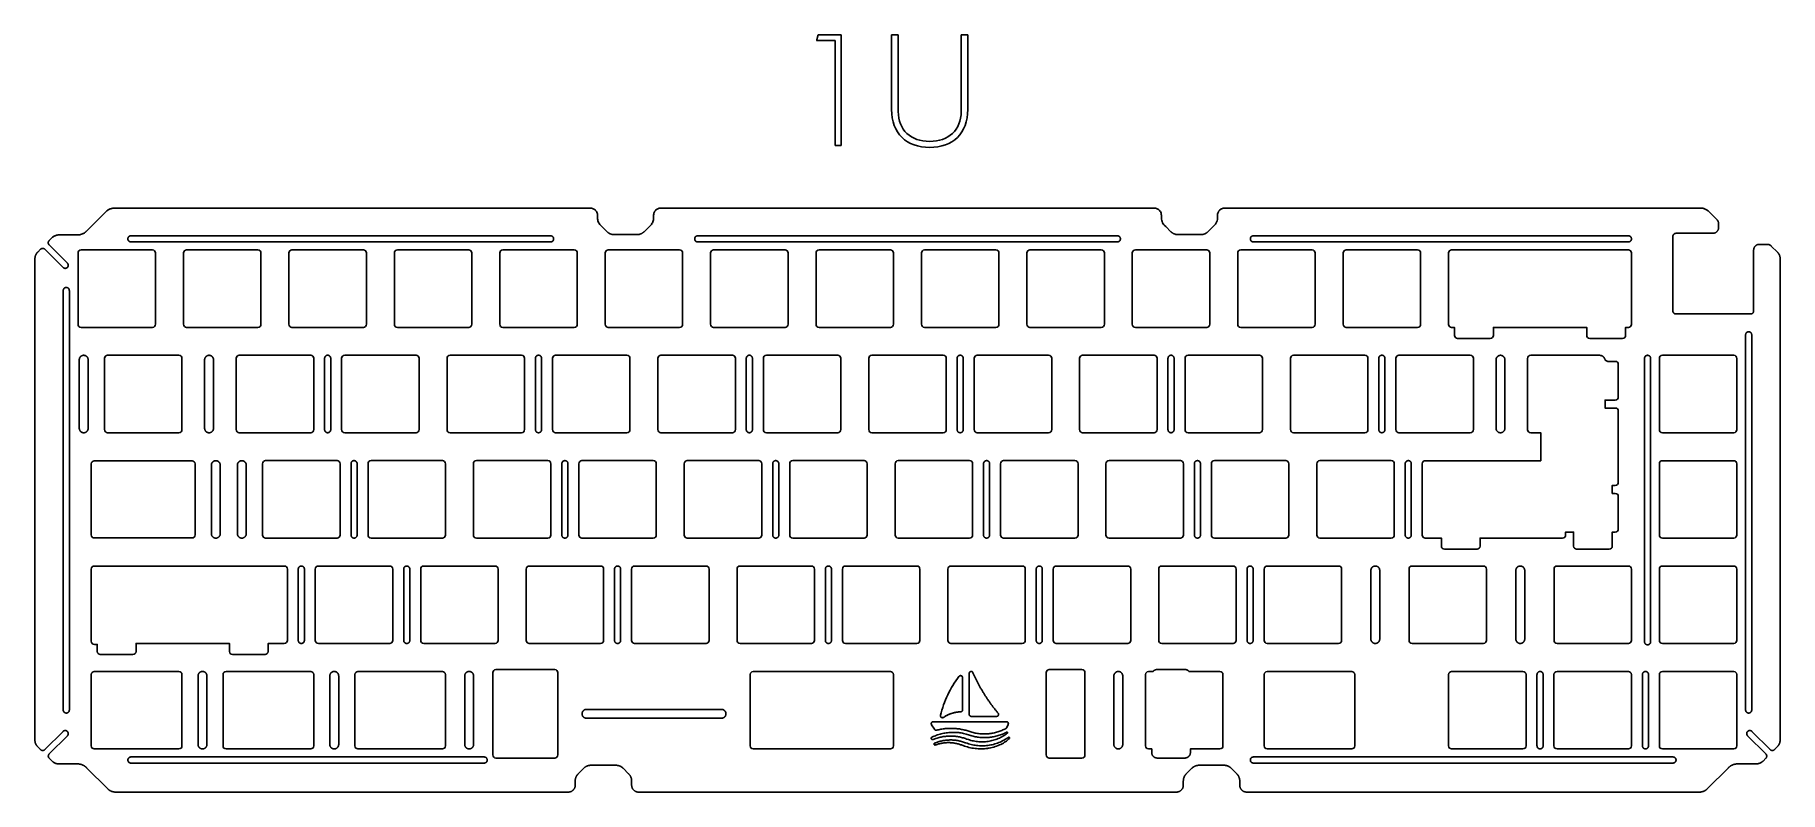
# Model space of a CAD drawing. Header units: millimetres. Extents: x -352 to -37, y -90 to 47.
import ezdxf

# ---------------------------------------------------------------- set-up
doc = ezdxf.new("R2010")
doc.units = ezdxf.units.MM
doc.header["$MEASUREMENT"] = 0
doc.layers.add('定位板', color=7, linetype='Continuous', true_color=0x7efae9)

msp = doc.modelspace()

# ---------------------------------------------------------------- linework, layer by layer
at = {"layer": '定位板'}
for p, q in [((-195.92, 46.72), (-197.12, 46.72)), ((-197.12, 46.72), (-197.12, 33.26)), ((-195.92, 32.89), (-195.92, 46.72)), ((-341.45, 12.4, -243.22), (-339.05, 14.8, -243.22)), ((-337.58, 15.41, -243.22), (-251.55, 15.41, -243.22)), ((-250.27, 14.13, -243.22), (-250.27, 13.62, -243.22)), ((-240.13, 13.62, -243.22), (-240.13, 14.13, -243.22)), ((-238.85, 15.41, -243.22), (-149.66, 15.41, -243.22)), ((-148.38, 14.13, -243.22), (-148.38, 13.62, -243.22)), ((-138.24, 13.62, -243.22), (-138.24, 14.13, -243.22)), ((-136.96, 15.41, -243.22), (-50.92, 15.41, -243.22)), ((-49.45, 14.8, -243.22), (-48, 13.34, -243.22)), ((-347.61, 10.56, -243.22), (-344.25, 10.56, -243.22)), ((-334.58, 10.4, -243.22), (-258.75, 10.4, -243.22)), ((-249.73, 12.33, -243.22), (-248.53, 11.14, -243.22)), ((-247.25, 10.61, -243.22), (-243.14, 10.61, -243.22)), ((-241.86, 11.14, -243.22), (-240.66, 12.33, -243.22)), ((-232.16, 10.4, -243.22), (-156.33, 10.4, -243.22)), ((-147.59, 12.08, -243.22), (-146.65, 11.14, -243.22)), ((-145.36, 10.61, -243.22), (-141.26, 10.61, -243.22)), ((-139.97, 11.14, -243.22), (-139.26, 11.85, -243.22)), ((-131.75, 10.4, -243.22), (-63.98, 10.4, -243.22)), ((-55.95, 10.3, -243.22), (-55.95, -3.18, -243.22)), ((-48.74, 10.85, -243.22), (-55.4, 10.85, -243.22)), ((-47.69, 12.6, -243.22), (-47.69, 11.9, -243.22)), ((-351.42, 7.46, -243.22), (-350.91, 7.97, -243.22)), ((-350.13, 7.97, -243.22), (-346.84, 4.68, -243.22)), ((-346.07, 5.46, -243.22), (-349.36, 8.76, -243.22)), ((-344.13, -5.6, -243.22), (-344.13, 7.3, -243.22)), ((-343.58, 7.85, -243.22), (-330.68, 7.85, -243.22)), ((-258.75, 9.3, -243.22), (-334.58, 9.3, -243.22)), ((-330.13, 7.3, -243.22), (-330.13, -5.6, -243.22)), ((-325.08, -5.6, -243.22), (-325.08, 7.3, -243.22)), ((-324.53, 7.85, -243.22), (-311.63, 7.85, -243.22)), ((-311.08, 7.3, -243.22), (-311.08, -5.6, -243.22)), ((-306.03, -5.6, -243.22), (-306.03, 7.3, -243.22)), ((-305.48, 7.85, -243.22), (-292.58, 7.85, -243.22)), ((-292.03, 7.3, -243.22), (-292.03, -5.6, -243.22)), ((-286.98, -5.6, -243.22), (-286.98, 7.3, -243.22)), ((-286.43, 7.85, -243.22), (-273.53, 7.85, -243.22)), ((-272.98, 7.3, -243.22), (-272.98, -5.6, -243.22)), ((-267.93, -5.6, -243.22), (-267.93, 7.3, -243.22)), ((-267.38, 7.85, -243.22), (-254.48, 7.85, -243.22)), ((-253.93, 7.3, -243.22), (-253.93, -5.6, -243.22)), ((-248.88, -5.6, -243.22), (-248.88, 7.3, -243.22)), ((-248.33, 7.85, -243.22), (-235.43, 7.85, -243.22)), ((-234.88, 7.3, -243.22), (-234.88, -5.6, -243.22)), ((-156.33, 9.3, -243.22), (-232.16, 9.3, -243.22)), ((-229.83, -5.6, -243.22), (-229.83, 7.3, -243.22)), ((-229.28, 7.85, -243.22), (-216.38, 7.85, -243.22)), ((-215.83, 7.3, -243.22), (-215.83, -5.6, -243.22)), ((-210.78, -5.6, -243.22), (-210.78, 7.3, -243.22)), ((-210.23, 7.85, -243.22), (-197.33, 7.85, -243.22)), ((-196.78, 7.3, -243.22), (-196.78, -5.6, -243.22)), ((-191.73, -5.6, -243.22), (-191.73, 7.3, -243.22)), ((-191.18, 7.85, -243.22), (-178.28, 7.85, -243.22)), ((-177.73, 7.3, -243.22), (-177.73, -5.6, -243.22)), ((-172.68, -5.6, -243.22), (-172.68, 7.3, -243.22)), ((-172.13, 7.85, -243.22), (-159.23, 7.85, -243.22)), ((-158.68, 7.3, -243.22), (-158.68, -5.6, -243.22)), ((-153.63, -5.6, -243.22), (-153.63, 7.3, -243.22)), ((-153.08, 7.85, -243.22), (-140.18, 7.85, -243.22)), ((-139.63, 7.3, -243.22), (-139.63, -5.6, -243.22)), ((-134.58, -5.6, -243.22), (-134.58, 7.3, -243.22)), ((-134.03, 7.85, -243.22), (-121.13, 7.85, -243.22)), ((-63.98, 9.3, -243.22), (-131.75, 9.3, -243.22)), ((-120.58, 7.3, -243.22), (-120.58, -5.6, -243.22)), ((-115.53, -5.6, -243.22), (-115.53, 7.3, -243.22)), ((-114.98, 7.85, -243.22), (-102.08, 7.85, -243.22)), ((-101.53, 7.3, -243.22), (-101.53, -5.6, -243.22)), ((-96.48, -5.61, -243.22), (-96.48, 7.3, -243.22)), ((-95.93, 7.85, -243.22), (-63.98, 7.85, -243.22)), ((-63.43, 7.3, -243.22), (-63.43, -5.61, -243.22)), ((-41.35, -3.18, -243.22), (-41.35, 7.81, -243.22)), ((-40.3, 8.86, -243.22), (-38.9, 8.86, -243.22)), ((-38.16, 8.55, -243.22), (-37.03, 7.42, -243.22)), ((-36.57, 6.33, -243.22), (-36.57, -80.73, -243.22)), ((-351.93, -80.73, -243.22), (-351.93, 6.23, -243.22)), ((-346.81, -75.32, -243.22), (-346.81, 0.51, -243.22)), ((-345.71, 0.51, -243.22), (-345.71, -75.32, -243.22)), ((-330.68, -6.15, -243.22), (-343.58, -6.15, -243.22)), ((-311.63, -6.15, -243.22), (-324.53, -6.15, -243.22)), ((-292.58, -6.15, -243.22), (-305.48, -6.15, -243.22)), ((-273.53, -6.15, -243.22), (-286.43, -6.15, -243.22)), ((-254.48, -6.15, -243.22), (-267.38, -6.15, -243.22)), ((-235.43, -6.15, -243.22), (-248.33, -6.15, -243.22)), ((-216.38, -6.15, -243.22), (-229.28, -6.15, -243.22)), ((-197.33, -6.15, -243.22), (-210.23, -6.15, -243.22)), ((-178.28, -6.15, -243.22), (-191.18, -6.15, -243.22)), ((-159.23, -6.15, -243.22), (-172.13, -6.15, -243.22)), ((-140.18, -6.15, -243.22), (-153.08, -6.15, -243.22)), ((-121.13, -6.15, -243.22), (-134.03, -6.15, -243.22)), ((-102.08, -6.15, -243.22), (-114.98, -6.15, -243.22)), ((-55.4, -3.73, -243.22), (-41.9, -3.73, -243.22)), ((-88.94, -8.15, -243.22), (-94.86, -8.15, -243.22)), ((-65.04, -8.15, -243.22), (-70.97, -8.15, -243.22)), ((-42.8, -7.49, -243.22), (-42.8, -75.32, -243.22)), ((-41.7, -75.32, -243.22), (-41.7, -7.49, -243.22)), ((-343.91, -24.4, -243.22), (-343.91, -12, -243.22)), ((-342.31, -12, -243.22), (-342.31, -24.4, -243.22)), ((-339.36, -24.64, -243.22), (-339.36, -11.74, -243.22)), ((-338.81, -11.19, -243.22), (-325.91, -11.19, -243.22)), ((-325.36, -11.74, -243.22), (-325.36, -24.64, -243.22)), ((-321.26, -24.4, -243.22), (-321.26, -12, -243.22)), ((-319.66, -12, -243.22), (-319.66, -24.4, -243.22)), ((-315.55, -24.64, -243.22), (-315.55, -11.74, -243.22)), ((-315, -11.19, -243.22), (-302.1, -11.19, -243.22)), ((-301.55, -11.74, -243.22), (-301.55, -24.64, -243.22)), ((-299.58, -24.64, -243.22), (-299.58, -11.74, -243.22)), ((-298.48, -11.74, -243.22), (-298.48, -24.64, -243.22)), ((-296.5, -24.64, -243.22), (-296.5, -11.74, -243.22)), ((-295.95, -11.19, -243.22), (-283.05, -11.19, -243.22)), ((-282.5, -11.74, -243.22), (-282.5, -24.64, -243.22)), ((-277.45, -24.64, -243.22), (-277.45, -11.74, -243.22)), ((-276.9, -11.19, -243.22), (-264, -11.19, -243.22)), ((-263.45, -11.74, -243.22), (-263.45, -24.64, -243.22)), ((-261.48, -24.64, -243.22), (-261.48, -11.74, -243.22)), ((-260.38, -11.74, -243.22), (-260.38, -24.64, -243.22)), ((-258.4, -24.64, -243.22), (-258.4, -11.74, -243.22)), ((-257.85, -11.19, -243.22), (-244.95, -11.19, -243.22)), ((-244.4, -11.74, -243.22), (-244.4, -24.64, -243.22)), ((-239.35, -24.64, -243.22), (-239.35, -11.74, -243.22)), ((-238.8, -11.19, -243.22), (-225.9, -11.19, -243.22)), ((-225.35, -11.74, -243.22), (-225.35, -24.64, -243.22)), ((-223.38, -24.64, -243.22), (-223.38, -11.74, -243.22)), ((-222.28, -11.74, -243.22), (-222.28, -24.64, -243.22)), ((-220.3, -24.64, -243.22), (-220.3, -11.74, -243.22)), ((-219.75, -11.19, -243.22), (-206.85, -11.19, -243.22)), ((-206.3, -11.74, -243.22), (-206.3, -24.64, -243.22)), ((-201.25, -24.64, -243.22), (-201.25, -11.74, -243.22)), ((-200.7, -11.19, -243.22), (-187.8, -11.19, -243.22)), ((-187.25, -11.74, -243.22), (-187.25, -24.64, -243.22)), ((-185.28, -24.64, -243.22), (-185.28, -11.74, -243.22)), ((-184.18, -11.74, -243.22), (-184.18, -24.64, -243.22)), ((-182.2, -24.64, -243.22), (-182.2, -11.74, -243.22)), ((-181.65, -11.19, -243.22), (-168.75, -11.19, -243.22)), ((-168.2, -11.74, -243.22), (-168.2, -24.64, -243.22)), ((-163.15, -24.64, -243.22), (-163.15, -11.74, -243.22)), ((-162.6, -11.19, -243.22), (-149.7, -11.19, -243.22)), ((-149.15, -11.74, -243.22), (-149.15, -24.64, -243.22)), ((-147.18, -24.64, -243.22), (-147.18, -11.74, -243.22)), ((-146.08, -11.74, -243.22), (-146.08, -24.64, -243.22)), ((-144.1, -24.64, -243.22), (-144.1, -11.74, -243.22)), ((-143.55, -11.19, -243.22), (-130.65, -11.19, -243.22)), ((-130.1, -11.74, -243.22), (-130.1, -24.64, -243.22)), ((-125.05, -24.64, -243.22), (-125.05, -11.74, -243.22)), ((-124.5, -11.19, -243.22), (-111.6, -11.19, -243.22)), ((-111.05, -11.74, -243.22), (-111.05, -24.64, -243.22)), ((-109.08, -24.64, -243.22), (-109.08, -11.74, -243.22)), ((-107.98, -11.74, -243.22), (-107.98, -24.64, -243.22)), ((-106, -24.64, -243.22), (-106, -11.74, -243.22)), ((-105.45, -11.19, -243.22), (-92.55, -11.19, -243.22)), ((-92, -11.74, -243.22), (-92, -24.64, -243.22)), ((-87.9, -24.4, -243.22), (-87.9, -12, -243.22)), ((-86.3, -12, -243.22), (-86.3, -24.4, -243.22)), ((-82.19, -24.65, -243.22), (-82.19, -11.75, -243.22)), ((-81.64, -11.2, -243.22), (-69.19, -11.2, -243.22)), ((-67.71, -12.29, -243.22), (-66.36, -12.29, -243.22)), ((-61.07, -62.98, -243.22), (-61.07, -11.75, -243.22)), ((-59.97, -11.75, -243.22), (-59.97, -62.98, -243.22)), ((-58.38, -24.65, -243.22), (-58.38, -11.75, -243.22)), ((-57.83, -11.2, -243.22), (-44.93, -11.2, -243.22)), ((-44.38, -11.75, -243.22), (-44.38, -24.65, -243.22)), ((-65.81, -12.84, -243.22), (-65.81, -18.74, -243.22)), ((-65.81, -21.28, -243.22), (-65.81, -34.18, -243.22)), ((-325.91, -25.19, -243.22), (-338.81, -25.19, -243.22)), ((-302.1, -25.19, -243.22), (-315, -25.19, -243.22)), ((-283.05, -25.19, -243.22), (-295.95, -25.19, -243.22)), ((-264, -25.19, -243.22), (-276.9, -25.19, -243.22)), ((-244.95, -25.19, -243.22), (-257.85, -25.19, -243.22)), ((-225.9, -25.19, -243.22), (-238.8, -25.19, -243.22)), ((-206.85, -25.19, -243.22), (-219.75, -25.19, -243.22)), ((-187.8, -25.19, -243.22), (-200.7, -25.19, -243.22)), ((-168.75, -25.19, -243.22), (-181.65, -25.19, -243.22)), ((-149.7, -25.19, -243.22), (-162.6, -25.19, -243.22)), ((-130.65, -25.19, -243.22), (-143.55, -25.19, -243.22)), ((-111.6, -25.19, -243.22), (-124.5, -25.19, -243.22)), ((-92.55, -25.19, -243.22), (-105.45, -25.19, -243.22)), ((-44.93, -25.2, -243.22), (-57.83, -25.2, -243.22)), ((-341.75, -43.67, -243.22), (-341.75, -30.82, -243.22)), ((-341.2, -30.27, -243.22), (-323.54, -30.27, -243.22)), ((-322.99, -30.82, -243.22), (-322.99, -43.67, -243.22)), ((-320.04, -43.45, -243.22), (-320.04, -31.05, -243.22)), ((-318.44, -31.05, -243.22), (-318.44, -43.45, -243.22)), ((-315.34, -43.45, -243.22), (-315.34, -31.05, -243.22)), ((-313.74, -31.05, -243.22), (-313.74, -43.45, -243.22)), ((-310.79, -43.69, -243.22), (-310.79, -30.79, -243.22)), ((-310.24, -30.24, -243.22), (-297.34, -30.24, -243.22)), ((-296.79, -30.79, -243.22), (-296.79, -43.69, -243.22)), ((-294.81, -43.69, -243.22), (-294.81, -30.79, -243.22)), ((-293.71, -30.79, -243.22), (-293.71, -43.69, -243.22)), ((-291.74, -43.69, -243.22), (-291.74, -30.79, -243.22)), ((-291.19, -30.24, -243.22), (-278.29, -30.24, -243.22)), ((-277.74, -30.79, -243.22), (-277.74, -43.69, -243.22)), ((-272.69, -43.69, -243.22), (-272.69, -30.79, -243.22)), ((-272.14, -30.24, -243.22), (-259.24, -30.24, -243.22)), ((-258.69, -30.79, -243.22), (-258.69, -43.69, -243.22)), ((-256.71, -43.69, -243.22), (-256.71, -30.79, -243.22)), ((-255.61, -30.79, -243.22), (-255.61, -43.69, -243.22)), ((-253.64, -43.69, -243.22), (-253.64, -30.79, -243.22)), ((-253.09, -30.24, -243.22), (-240.19, -30.24, -243.22)), ((-239.64, -30.79, -243.22), (-239.64, -43.69, -243.22)), ((-234.59, -43.69, -243.22), (-234.59, -30.79, -243.22)), ((-234.04, -30.24, -243.22), (-221.14, -30.24, -243.22)), ((-220.59, -30.79, -243.22), (-220.59, -43.69, -243.22)), ((-218.61, -43.69, -243.22), (-218.61, -30.79, -243.22)), ((-217.51, -30.79, -243.22), (-217.51, -43.69, -243.22)), ((-215.54, -43.69, -243.22), (-215.54, -30.79, -243.22)), ((-214.99, -30.24, -243.22), (-202.09, -30.24, -243.22)), ((-201.54, -30.79, -243.22), (-201.54, -43.69, -243.22)), ((-196.49, -43.69, -243.22), (-196.49, -30.79, -243.22)), ((-195.94, -30.24, -243.22), (-183.04, -30.24, -243.22)), ((-182.49, -30.79, -243.22), (-182.49, -43.69, -243.22)), ((-180.51, -43.69, -243.22), (-180.51, -30.79, -243.22)), ((-179.41, -30.79, -243.22), (-179.41, -43.69, -243.22)), ((-177.44, -43.69, -243.22), (-177.44, -30.79, -243.22)), ((-176.89, -30.24, -243.22), (-163.99, -30.24, -243.22)), ((-163.44, -30.79, -243.22), (-163.44, -43.69, -243.22)), ((-158.39, -43.69, -243.22), (-158.39, -30.79, -243.22)), ((-157.84, -30.24, -243.22), (-144.94, -30.24, -243.22)), ((-144.39, -30.79, -243.22), (-144.39, -43.69, -243.22)), ((-142.41, -43.69, -243.22), (-142.41, -30.79, -243.22)), ((-141.31, -30.79, -243.22), (-141.31, -43.69, -243.22)), ((-139.34, -43.69, -243.22), (-139.34, -30.79, -243.22)), ((-138.79, -30.24, -243.22), (-125.89, -30.24, -243.22)), ((-125.34, -30.79, -243.22), (-125.34, -43.69, -243.22)), ((-120.29, -43.69, -243.22), (-120.29, -30.79, -243.22)), ((-119.74, -30.24, -243.22), (-106.84, -30.24, -243.22)), ((-106.29, -30.79, -243.22), (-106.29, -43.69, -243.22)), ((-104.31, -43.69, -243.22), (-104.31, -30.79, -243.22)), ((-103.21, -30.79, -243.22), (-103.21, -43.69, -243.22)), ((-101.24, -43.7, -243.22), (-101.24, -30.8, -243.22)), ((-58.38, -43.7, -243.22), (-58.38, -30.8, -243.22)), ((-57.83, -30.25, -243.22), (-44.93, -30.25, -243.22)), ((-44.38, -30.8, -243.22), (-44.38, -43.7, -243.22)), ((-65.81, -36.72, -243.22), (-65.81, -42.62, -243.22)), ((-323.54, -44.22, -243.22), (-341.2, -44.22, -243.22)), ((-297.34, -44.24, -243.22), (-310.24, -44.24, -243.22)), ((-278.29, -44.24, -243.22), (-291.19, -44.24, -243.22)), ((-259.24, -44.24, -243.22), (-272.14, -44.24, -243.22)), ((-240.19, -44.24, -243.22), (-253.09, -44.24, -243.22)), ((-221.14, -44.24, -243.22), (-234.04, -44.24, -243.22)), ((-202.09, -44.24, -243.22), (-214.99, -44.24, -243.22)), ((-183.04, -44.24, -243.22), (-195.94, -44.24, -243.22)), ((-163.99, -44.24, -243.22), (-176.89, -44.24, -243.22)), ((-144.94, -44.24, -243.22), (-157.84, -44.24, -243.22)), ((-125.89, -44.24, -243.22), (-138.79, -44.24, -243.22)), ((-106.84, -44.24, -243.22), (-119.74, -44.24, -243.22)), ((-91.32, -46.25, -243.22), (-97.22, -46.25, -243.22)), ((-67.45, -46.25, -243.22), (-73.35, -46.25, -243.22)), ((-44.93, -44.25, -243.22), (-57.83, -44.25, -243.22)), ((-341.74, -62.9, -243.22), (-341.74, -49.84, -243.22)), ((-341.19, -49.29, -243.22), (-306.86, -49.29, -243.22)), ((-306.31, -49.84, -243.22), (-306.31, -62.74, -243.22)), ((-304.34, -62.74, -243.22), (-304.34, -49.84, -243.22)), ((-303.24, -49.84, -243.22), (-303.24, -62.74, -243.22)), ((-301.26, -62.74, -243.22), (-301.26, -49.84, -243.22)), ((-300.71, -49.29, -243.22), (-287.81, -49.29, -243.22)), ((-287.26, -49.84, -243.22), (-287.26, -62.74, -243.22)), ((-285.29, -62.74, -243.22), (-285.29, -49.84, -243.22)), ((-284.19, -49.84, -243.22), (-284.19, -62.74, -243.22)), ((-282.21, -62.74, -243.22), (-282.21, -49.84, -243.22)), ((-281.66, -49.29, -243.22), (-268.76, -49.29, -243.22)), ((-268.21, -49.84, -243.22), (-268.21, -62.74, -243.22)), ((-263.16, -62.74, -243.22), (-263.16, -49.84, -243.22)), ((-262.61, -49.29, -243.22), (-249.71, -49.29, -243.22)), ((-249.16, -49.84, -243.22), (-249.16, -62.74, -243.22)), ((-247.19, -62.74, -243.22), (-247.19, -49.84, -243.22)), ((-246.09, -49.84, -243.22), (-246.09, -62.74, -243.22)), ((-244.11, -62.74, -243.22), (-244.11, -49.84, -243.22)), ((-243.56, -49.29, -243.22), (-230.66, -49.29, -243.22)), ((-230.11, -49.84, -243.22), (-230.11, -62.74, -243.22)), ((-225.06, -62.74, -243.22), (-225.06, -49.84, -243.22)), ((-224.51, -49.29, -243.22), (-211.61, -49.29, -243.22)), ((-211.06, -49.84, -243.22), (-211.06, -62.74, -243.22)), ((-209.09, -62.74, -243.22), (-209.09, -49.84, -243.22)), ((-207.99, -49.84, -243.22), (-207.99, -62.74, -243.22)), ((-206.01, -62.74, -243.22), (-206.01, -49.84, -243.22)), ((-205.46, -49.29, -243.22), (-192.56, -49.29, -243.22)), ((-192.01, -49.84, -243.22), (-192.01, -62.74, -243.22)), ((-186.96, -62.74, -243.22), (-186.96, -49.84, -243.22)), ((-186.41, -49.29, -243.22), (-173.51, -49.29, -243.22)), ((-172.96, -49.84, -243.22), (-172.96, -62.74, -243.22)), ((-170.99, -62.74, -243.22), (-170.99, -49.84, -243.22)), ((-169.89, -49.84, -243.22), (-169.89, -62.74, -243.22)), ((-167.91, -62.74, -243.22), (-167.91, -49.84, -243.22)), ((-167.36, -49.29, -243.22), (-154.46, -49.29, -243.22)), ((-153.91, -49.84, -243.22), (-153.91, -62.74, -243.22)), ((-148.86, -62.74, -243.22), (-148.86, -49.84, -243.22)), ((-148.31, -49.29, -243.22), (-135.41, -49.29, -243.22)), ((-134.86, -49.84, -243.22), (-134.86, -62.74, -243.22)), ((-132.89, -62.74, -243.22), (-132.89, -49.84, -243.22)), ((-131.79, -49.84, -243.22), (-131.79, -62.74, -243.22)), ((-129.81, -62.74, -243.22), (-129.81, -49.84, -243.22)), ((-129.26, -49.29, -243.22), (-116.36, -49.29, -243.22)), ((-115.81, -49.84, -243.22), (-115.81, -62.74, -243.22)), ((-110.52, -62.49, -243.22), (-110.52, -50.09, -243.22)), ((-108.92, -50.09, -243.22), (-108.92, -62.49, -243.22)), ((-103.62, -62.74, -243.22), (-103.62, -49.84, -243.22)), ((-103.07, -49.29, -243.22), (-90.17, -49.29, -243.22)), ((-89.62, -49.84, -243.22), (-89.62, -62.74, -243.22)), ((-84.32, -62.49, -243.22), (-84.32, -50.09, -243.22)), ((-82.72, -50.09, -243.22), (-82.72, -62.49, -243.22)), ((-77.42, -62.74, -243.22), (-77.42, -49.84, -243.22)), ((-76.87, -49.29, -243.22), (-63.97, -49.29, -243.22)), ((-63.42, -49.84, -243.22), (-63.42, -62.74, -243.22)), ((-58.38, -62.75, -243.22), (-58.38, -49.85, -243.22)), ((-57.83, -49.3, -243.22), (-44.93, -49.3, -243.22)), ((-44.38, -49.85, -243.22), (-44.38, -62.75, -243.22)), ((-334.21, -65.29, -243.22), (-340.12, -65.29, -243.22)), ((-310.33, -65.29, -243.22), (-316.23, -65.29, -243.22)), ((-287.81, -63.29, -243.22), (-300.71, -63.29, -243.22)), ((-268.76, -63.29, -243.22), (-281.66, -63.29, -243.22)), ((-249.71, -63.29, -243.22), (-262.61, -63.29, -243.22)), ((-230.66, -63.29, -243.22), (-243.56, -63.29, -243.22)), ((-211.61, -63.29, -243.22), (-224.51, -63.29, -243.22)), ((-192.56, -63.29, -243.22), (-205.46, -63.29, -243.22)), ((-173.51, -63.29, -243.22), (-186.41, -63.29, -243.22)), ((-154.46, -63.29, -243.22), (-167.36, -63.29, -243.22)), ((-135.41, -63.29, -243.22), (-148.31, -63.29, -243.22)), ((-116.36, -63.29, -243.22), (-129.26, -63.29, -243.22)), ((-90.17, -63.29, -243.22), (-103.07, -63.29, -243.22)), ((-63.97, -63.29, -243.22), (-76.87, -63.29, -243.22)), ((-44.93, -63.3, -243.22), (-57.83, -63.3, -243.22)), ((-341.75, -81.8, -243.22), (-341.75, -68.9, -243.22)), ((-341.2, -68.35, -243.22), (-325.91, -68.35, -243.22)), ((-325.36, -68.9, -243.22), (-325.36, -81.8, -243.22)), ((-322.45, -81.55, -243.22), (-322.45, -69.15, -243.22)), ((-320.85, -69.15, -243.22), (-320.85, -81.55, -243.22)), ((-317.93, -81.8, -243.22), (-317.93, -68.9, -243.22)), ((-317.38, -68.35, -243.22), (-302.1, -68.35, -243.22)), ((-301.55, -68.9, -243.22), (-301.55, -81.8, -243.22)), ((-298.64, -81.55, -243.22), (-298.64, -69.15, -243.22)), ((-297.04, -69.15, -243.22), (-297.04, -81.55, -243.22)), ((-294.12, -81.8, -243.22), (-294.12, -68.9, -243.22)), ((-293.57, -68.35, -243.22), (-278.29, -68.35, -243.22)), ((-277.74, -68.9, -243.22), (-277.74, -81.8, -243.22)), ((-274.26, -81.55, -243.22), (-274.26, -69.15, -243.22)), ((-272.66, -69.15, -243.22), (-272.66, -81.55, -243.22)), ((-269.19, -83.45, -243.22), (-269.19, -68.55, -243.22)), ((-268.64, -68, -243.22), (-257.98, -68, -243.22)), ((-257.43, -68.55, -243.22), (-257.43, -83.45, -243.22)), ((-222.69, -68.9, -243.22), (-222.69, -81.8, -243.22)), ((-197.33, -68.35, -243.22), (-222.14, -68.35, -243.22)), ((-196.78, -81.8, -243.22), (-196.78, -68.9, -243.22)), ((-183.1, -76.12, -243.22), (-183.1, -68.71, -243.22)), ((-169.19, -83.45, -243.22), (-169.19, -68.55, -243.22)), ((-168.64, -68, -243.22), (-162.73, -68, -243.22)), ((-162.18, -68.55, -243.22), (-162.18, -83.45, -243.22)), ((-156.96, -81.55, -243.22), (-156.96, -69.15, -243.22)), ((-155.36, -69.15, -243.22), (-155.36, -81.55, -243.22)), ((-151.25, -81.8, -243.22), (-151.25, -68.9, -243.22)), ((-150.7, -68.35, -243.22), (-149.89, -68.35, -243.22)), ((-149.13, -68, -243.22), (-144.13, -68, -243.22)), ((-143.37, -68.35, -243.22), (-137.8, -68.35, -243.22)), ((-137.25, -68.9, -243.22), (-137.25, -81.8, -243.22)), ((-129.81, -81.8, -243.22), (-129.81, -68.9, -243.22)), ((-129.26, -68.35, -243.22), (-113.98, -68.35, -243.22)), ((-113.43, -68.9, -243.22), (-113.43, -81.8, -243.22)), ((-96.48, -81.8, -243.22), (-96.48, -68.9, -243.22)), ((-95.93, -68.35, -243.22), (-83.03, -68.35, -243.22)), ((-82.48, -68.9, -243.22), (-82.48, -81.8, -243.22)), ((-80.5, -81.8, -243.22), (-80.5, -68.9, -243.22)), ((-79.4, -68.9, -243.22), (-79.4, -81.8, -243.22)), ((-77.43, -81.8, -243.22), (-77.43, -68.9, -243.22)), ((-76.88, -68.35, -243.22), (-63.98, -68.35, -243.22)), ((-63.43, -68.9, -243.22), (-63.43, -81.8, -243.22)), ((-61.45, -81.8, -243.22), (-61.45, -68.9, -243.22)), ((-60.35, -68.9, -243.22), (-60.35, -81.8, -243.22)), ((-58.38, -81.8, -243.22), (-58.38, -68.9, -243.22)), ((-57.83, -68.35, -243.22), (-44.93, -68.35, -243.22)), ((-44.38, -68.9, -243.22), (-44.38, -81.8, -243.22)), ((-252.26, -75.2, -243.22), (-227.86, -75.2, -243.22)), ((-227.86, -76.8, -243.22), (-252.26, -76.8, -243.22)), ((-189.36, -78.81, -243.22), (-189.9, -77.98, -243.22)), ((-189.61, -77.43, -243.22), (-176.38, -77.43, -243.22)), ((-178.16, -76.47, -243.22), (-182.74, -76.47, -243.22)), ((-350.91, -82.48, -243.22), (-351.42, -81.97, -243.22)), ((-346.84, -79.19, -243.22), (-350.13, -82.48, -243.22)), ((-349.35, -83.26, -243.22), (-346.07, -79.97, -243.22)), ((-182.84, -79.93, -243.22), (-182.8, -79.94, -243.22)), ((-42.44, -79.97, -243.22), (-39.15, -83.26, -243.22)), ((-38.37, -82.48, -243.22), (-41.66, -79.19, -243.22)), ((-37.08, -81.97, -243.22), (-37.59, -82.48, -243.22)), ((-348.84, -84.55, -243.22), (-349.35, -84.04, -243.22)), ((-344.25, -85.06, -243.22), (-347.61, -85.06, -243.22)), ((-325.91, -82.35, -243.22), (-341.2, -82.35, -243.22)), ((-270.75, -83.81, -243.22), (-334.58, -83.81, -243.22)), ((-334.58, -84.91, -243.22), (-270.75, -84.91, -243.22)), ((-302.1, -82.35, -243.22), (-317.38, -82.35, -243.22)), ((-278.29, -82.35, -243.22), (-293.57, -82.35, -243.22)), ((-257.98, -84, -243.22), (-268.64, -84, -243.22)), ((-222.14, -82.35, -243.22), (-197.33, -82.35, -243.22)), ((-162.73, -84, -243.22), (-168.64, -84, -243.22)), ((-144.13, -84, -243.22), (-149.13, -84, -243.22)), ((-55.92, -83.81, -243.22), (-131.75, -83.81, -243.22)), ((-131.75, -84.91, -243.22), (-55.92, -84.91, -243.22)), ((-113.98, -82.35, -243.22), (-129.26, -82.35, -243.22)), ((-83.03, -82.35, -243.22), (-95.93, -82.35, -243.22)), ((-63.98, -82.35, -243.22), (-76.88, -82.35, -243.22)), ((-44.93, -82.35, -243.22), (-57.83, -82.35, -243.22)), ((-40.9, -85.06, -243.22), (-44.25, -85.06, -243.22)), ((-39.15, -84.04, -243.22), (-39.66, -84.55, -243.22)), ((-338.78, -89.56, -243.22), (-342.59, -85.75, -243.22)), ((-254.3, -88.16, -243.22), (-254.3, -88.91, -243.22)), ((-252.76, -85.85, -243.22), (-253.75, -86.85, -243.22)), ((-246.94, -85.31, -243.22), (-251.45, -85.31, -243.22)), ((-244.64, -86.85, -243.22), (-245.63, -85.85, -243.22)), ((-244.1, -88.91, -243.22), (-244.1, -88.16, -243.22)), ((-144.41, -88.16, -243.22), (-144.41, -88.91, -243.22)), ((-142.87, -85.85, -243.22), (-143.87, -86.85, -243.22)), ((-137.05, -85.31, -243.22), (-141.56, -85.31, -243.22)), ((-134.75, -86.85, -243.22), (-135.75, -85.85, -243.22)), ((-134.21, -88.91, -243.22), (-134.21, -88.16, -243.22)), ((-45.91, -85.75, -243.22), (-49.72, -89.56, -243.22)), ((-255.55, -90.16, -243.22), (-337.33, -90.16, -243.22)), ((-145.66, -90.16, -243.22), (-242.85, -90.16, -243.22)), ((-51.17, -90.16, -243.22), (-132.96, -90.16, -243.22))]:
    msp.add_line(p, q, dxfattribs=at)
for points in [[(-349.36, 9.54), (-348.86, 10.03)], [(-95.41, -7.6), (-95.41, -6.16), (-95.93, -6.16)], [(-71.52, -7.6), (-71.52, -6.15), (-88.39, -6.15), (-88.39, -7.6)], [(-63.98, -6.16), (-64.49, -6.16), (-64.49, -7.6)], [(-66.36, -19.29), (-68.19, -19.29), (-68.19, -20.73), (-66.36, -20.73)], [(-100.69, -30.25), (-79.81, -30.25), (-79.81, -25.2), (-81.64, -25.2)], [(-66.36, -34.73), (-66.9, -34.73), (-66.9, -36.17), (-66.36, -36.17)], [(-73.9, -45.7), (-73.9, -43.17), (-75.33, -43.17), (-75.33, -43.7)], [(-66.36, -43.17), (-66.9, -43.17), (-66.9, -45.7)], [(-97.77, -45.7), (-97.77, -44.25), (-100.69, -44.25)], [(-75.88, -44.25), (-90.77, -44.25), (-90.77, -45.7)], [(-340.67, -64.74), (-340.67, -63.45), (-341.19, -63.45)], [(-316.78, -64.74), (-316.78, -63.29), (-317.78, -63.29), (-332.66, -63.29), (-333.66, -63.29), (-333.66, -64.74)], [(-306.86, -63.29), (-309.78, -63.29), (-309.78, -64.74)], [(-187.74, -76.65), (-187.75, -76.65), (-187.76, -76.65), (-187.76, -76.66), (-187.77, -76.66), (-187.77, -76.66), (-187.78, -76.66), (-187.78, -76.67), (-187.79, -76.67), (-187.8, -76.67), (-187.8, -76.68), (-187.81, -76.68), (-187.81, -76.68), (-187.82, -76.68), (-187.83, -76.69), (-187.83, -76.69), (-187.84, -76.69), (-187.84, -76.69), (-187.85, -76.69), (-187.86, -76.7), (-187.86, -76.7), (-187.87, -76.7), (-187.88, -76.7), (-187.88, -76.7), (-187.89, -76.7), (-187.9, -76.7), (-187.9, -76.7), (-187.91, -76.7), (-187.92, -76.71), (-187.93, -76.71), (-187.93, -76.71), (-187.94, -76.71), (-187.95, -76.71), (-187.95, -76.71), (-187.96, -76.71), (-187.97, -76.71), (-187.97, -76.7), (-187.98, -76.7), (-187.99, -76.7), (-187.99, -76.7), (-188, -76.7), (-188.01, -76.7), (-188.01, -76.7), (-188.02, -76.7), (-188.03, -76.7), (-188.03, -76.69), (-188.04, -76.69), (-188.05, -76.69), (-188.05, -76.69), (-188.06, -76.69), (-188.07, -76.68), (-188.07, -76.68), (-188.08, -76.68), (-188.08, -76.68), (-188.09, -76.67), (-188.1, -76.67), (-188.1, -76.67), (-188.11, -76.67), (-188.11, -76.66), (-188.12, -76.66), (-188.13, -76.66), (-188.13, -76.65), (-188.14, -76.65), (-188.14, -76.65), (-188.15, -76.64), (-188.15, -76.64), (-188.16, -76.64), (-188.16, -76.63), (-188.17, -76.63), (-188.17, -76.62), (-188.18, -76.62), (-188.18, -76.61), (-188.19, -76.61), (-188.19, -76.61), (-188.2, -76.6), (-188.2, -76.6), (-188.2, -76.59), (-188.21, -76.59), (-188.21, -76.58), (-188.22, -76.58), (-188.22, -76.57), (-188.23, -76.57), (-188.23, -76.56), (-188.23, -76.56), (-188.24, -76.55), (-188.24, -76.54), (-188.25, -76.54), (-188.25, -76.53), (-188.25, -76.53), (-188.26, -76.52), (-188.26, -76.51), (-188.26, -76.51), (-188.26, -76.5), (-188.27, -76.5), (-188.27, -76.49), (-188.27, -76.48), (-188.28, -76.48), (-188.28, -76.47), (-188.28, -76.46), (-188.28, -76.46), (-188.28, -76.45), (-188.29, -76.44), (-188.29, -76.44), (-188.29, -76.43), (-188.29, -76.42), (-188.29, -76.42), (-188.29, -76.41), (-188.29, -76.4), (-188.3, -76.4), (-188.3, -76.39), (-188.3, -76.38), (-188.3, -76.38), (-188.3, -76.37), (-188.3, -76.36), (-188.3, -76.36), (-188.3, -76.35), (-188.3, -76.34), (-188.3, -76.34), (-188.3, -76.33), (-188.3, -76.32), (-188.3, -76.32), (-188.3, -76.31), (-188.3, -76.3), (-188.29, -76.3), (-188.29, -76.29), (-188.29, -76.29), (-188.29, -76.28), (-188.29, -76.27), (-188.29, -76.27), (-188.17, -75.8), (-188.03, -75.33), (-187.89, -74.86), (-187.73, -74.4), (-187.56, -73.94), (-187.38, -73.48), (-187.18, -73.03), (-186.98, -72.59), (-186.76, -72.15), (-186.53, -71.71), (-186.3, -71.28), (-186.05, -70.86), (-185.79, -70.45), (-185.52, -70.04), (-185.24, -69.64), (-184.95, -69.25), (-184.94, -69.24), (-184.94, -69.24), (-184.93, -69.23), (-184.93, -69.23), (-184.93, -69.22), (-184.92, -69.22), (-184.92, -69.21), (-184.91, -69.21), (-184.91, -69.2), (-184.9, -69.2), (-184.9, -69.19), (-184.89, -69.19), (-184.89, -69.19), (-184.88, -69.18), (-184.88, -69.18), (-184.87, -69.17), (-184.86, -69.17), (-184.86, -69.17), (-184.85, -69.16), (-184.85, -69.16), (-184.84, -69.15), (-184.83, -69.15), (-184.83, -69.15), (-184.82, -69.14), (-184.82, -69.14), (-184.81, -69.14), (-184.8, -69.14), (-184.8, -69.13), (-184.79, -69.13), (-184.78, -69.13), (-184.78, -69.13), (-184.77, -69.12), (-184.76, -69.12), (-184.75, -69.12), (-184.75, -69.12), (-184.74, -69.12), (-184.73, -69.12), (-184.73, -69.11), (-184.72, -69.11), (-184.71, -69.11), (-184.71, -69.11), (-184.7, -69.11), (-184.69, -69.11), (-184.68, -69.11), (-184.68, -69.11), (-184.67, -69.11), (-184.66, -69.11), (-184.66, -69.11), (-184.65, -69.11), (-184.64, -69.11), (-184.64, -69.11), (-184.63, -69.11), (-184.62, -69.11), (-184.62, -69.11), (-184.61, -69.11), (-184.6, -69.11), (-184.6, -69.11), (-184.59, -69.12), (-184.58, -69.12), (-184.58, -69.12), (-184.57, -69.12), (-184.56, -69.12), (-184.56, -69.12), (-184.55, -69.13), (-184.54, -69.13), (-184.54, -69.13), (-184.53, -69.13), (-184.53, -69.14), (-184.52, -69.14), (-184.51, -69.14), (-184.51, -69.14), (-184.5, -69.15), (-184.5, -69.15), (-184.49, -69.15), (-184.48, -69.16), (-184.48, -69.16), (-184.47, -69.16), (-184.47, -69.17), (-184.46, -69.17), (-184.46, -69.18), (-184.45, -69.18), (-184.44, -69.18), (-184.44, -69.19), (-184.43, -69.19), (-184.43, -69.2), (-184.42, -69.2), (-184.42, -69.21), (-184.41, -69.21), (-184.41, -69.22), (-184.4, -69.22), (-184.4, -69.23), (-184.39, -69.23), (-184.39, -69.24), (-184.38, -69.24), (-184.38, -69.25), (-184.38, -69.26), (-184.37, -69.26), (-184.37, -69.27), (-184.36, -69.27), (-184.36, -69.28), (-184.36, -69.29), (-184.35, -69.29), (-184.35, -69.3), (-184.35, -69.3), (-184.34, -69.31), (-184.34, -69.32), (-184.34, -69.32), (-184.34, -69.33), (-184.33, -69.34), (-184.33, -69.34), (-184.33, -69.35), (-184.33, -69.36), (-184.32, -69.36), (-184.32, -69.37), (-184.32, -69.38), (-184.32, -69.38), (-184.32, -69.39), (-184.32, -69.4), (-184.31, -69.4), (-184.31, -69.41), (-184.31, -69.42), (-184.31, -69.42), (-184.31, -69.43), (-184.31, -69.44), (-184.31, -69.44), (-184.31, -69.45), (-184.31, -69.46), (-184.31, -69.46), (-184.31, -75.29)], [(-176.06, -77.93), (-176.3, -78.5), (-176.3, -78.5), (-176.31, -78.51), (-176.31, -78.52), (-176.31, -78.52), (-176.32, -78.53), (-176.32, -78.54), (-176.32, -78.54), (-176.33, -78.55), (-176.33, -78.56), (-176.34, -78.56), (-176.34, -78.57), (-176.34, -78.57), (-176.35, -78.58), (-176.35, -78.59), (-176.36, -78.59), (-176.36, -78.6), (-176.37, -78.6), (-176.37, -78.61), (-176.38, -78.61), (-176.39, -78.62), (-176.39, -78.62), (-176.4, -78.63), (-176.4, -78.63), (-176.41, -78.64), (-176.41, -78.64), (-176.42, -78.65), (-176.43, -78.65), (-176.43, -78.65), (-176.44, -78.66), (-176.45, -78.66), (-176.45, -78.67), (-176.46, -78.67), (-176.64, -78.76), (-176.82, -78.85), (-177, -78.93), (-177.19, -79.01), (-177.37, -79.09), (-177.56, -79.16), (-177.76, -79.23), (-177.95, -79.29), (-178.15, -79.35), (-178.35, -79.4), (-178.55, -79.45), (-178.75, -79.49), (-178.95, -79.53), (-179.16, -79.56), (-179.36, -79.59), (-179.57, -79.61), (-179.77, -79.63), (-179.98, -79.64), (-180.19, -79.65), (-180.39, -79.65), (-180.6, -79.64), (-180.81, -79.64), (-181.01, -79.62), (-181.21, -79.6), (-181.42, -79.58), (-181.62, -79.55), (-181.82, -79.52), (-182.02, -79.48), (-182.22, -79.44), (-182.41, -79.39), (-182.6, -79.34), (-182.8, -79.29)], [(-189.21, -81.64), (-189.22, -81.64), (-189.22, -81.64), (-189.23, -81.64), (-189.23, -81.64), (-189.23, -81.64), (-189.24, -81.64), (-189.24, -81.64), (-189.25, -81.64), (-189.25, -81.64), (-189.25, -81.65), (-189.26, -81.65), (-189.26, -81.65), (-189.27, -81.65), (-189.27, -81.65), (-189.28, -81.65), (-189.28, -81.65), (-189.28, -81.65), (-189.29, -81.65), (-189.29, -81.65), (-189.3, -81.65), (-189.3, -81.64), (-189.31, -81.64), (-189.31, -81.64), (-189.32, -81.64), (-189.32, -81.64), (-189.32, -81.64), (-189.33, -81.64), (-189.33, -81.64), (-189.34, -81.64), (-189.34, -81.63), (-189.35, -81.63), (-189.35, -81.63), (-189.35, -81.63), (-189.36, -81.63), (-189.36, -81.62), (-189.37, -81.62), (-189.37, -81.62), (-189.37, -81.62), (-189.38, -81.61), (-189.38, -81.61), (-189.39, -81.61), (-189.39, -81.61), (-189.39, -81.6), (-189.4, -81.6), (-189.4, -81.6), (-189.4, -81.59), (-189.41, -81.59), (-189.41, -81.59), (-189.41, -81.59), (-189.41, -81.58), (-189.42, -81.58), (-189.42, -81.57), (-189.42, -81.57), (-189.42, -81.57), (-189.43, -81.56), (-189.43, -81.56), (-189.43, -81.56), (-189.43, -81.55), (-189.44, -81.55), (-189.44, -81.55), (-189.44, -81.54), (-189.44, -81.54), (-189.44, -81.54), (-189.44, -81.53), (-189.44, -81.53), (-189.45, -81.52), (-189.45, -81.52), (-189.45, -81.52), (-189.45, -81.51), (-189.45, -81.51), (-189.45, -81.5), (-189.45, -81.5), (-189.45, -81.5), (-189.45, -81.49), (-189.45, -81.49), (-189.45, -81.48), (-189.46, -81.48), (-189.46, -81.48), (-189.46, -81.47), (-189.46, -81.47), (-189.46, -81.46), (-189.46, -81.46), (-189.45, -81.45), (-189.45, -81.45), (-189.45, -81.44), (-189.45, -81.44), (-189.45, -81.44), (-189.45, -81.43), (-189.45, -81.43), (-189.45, -81.42), (-189.45, -81.42), (-189.45, -81.41), (-189.45, -81.41), (-189.44, -81.4), (-189.44, -81.4), (-189.44, -81.4), (-189.44, -81.39), (-189.44, -81.39), (-189.43, -81.38), (-189.43, -81.38), (-189.43, -81.38), (-189.43, -81.37), (-189.43, -81.37), (-189.42, -81.36), (-189.42, -81.36), (-189.42, -81.36), (-189.41, -81.35), (-189.41, -81.35), (-189.41, -81.35), (-189.41, -81.34), (-189.4, -81.34), (-189.4, -81.34), (-189.4, -81.33), (-189.39, -81.33), (-189.39, -81.33), (-189.39, -81.33), (-189.38, -81.32), (-189.38, -81.32), (-189.38, -81.32), (-189.37, -81.32), (-189.37, -81.31), (-189.37, -81.31), (-189.36, -81.31), (-189.36, -81.31), (-189.35, -81.31), (-189.35, -81.3), (-189.35, -81.3), (-189.34, -81.3), (-189.18, -81.24), (-189.02, -81.18), (-188.85, -81.12), (-188.69, -81.07), (-188.52, -81.02), (-188.35, -80.97), (-188.18, -80.93), (-188, -80.89), (-187.83, -80.86), (-187.65, -80.83), (-187.48, -80.81), (-187.3, -80.78), (-187.12, -80.77), (-186.94, -80.75), (-186.76, -80.75), (-186.59, -80.74), (-186.41, -80.74), (-186.23, -80.74), (-186.05, -80.75), (-185.87, -80.76), (-185.69, -80.78), (-185.52, -80.8), (-185.34, -80.83), (-185.17, -80.86), (-184.99, -80.89), (-184.82, -80.93), (-184.65, -80.97), (-184.48, -81.01), (-184.31, -81.06), (-184.14, -81.11), (-183.98, -81.17), (-183.82, -81.23), (-183.71, -81.26)], [(-176.02, -80.26), (-176.01, -80.26), (-176.01, -80.25), (-176.01, -80.25), (-176.01, -80.25), (-176.01, -80.25), (-176, -80.25), (-176, -80.25), (-176, -80.25), (-176, -80.24), (-175.99, -80.24), (-175.99, -80.24), (-175.99, -80.24), (-175.98, -80.24), (-175.98, -80.24), (-175.98, -80.24), (-175.98, -80.24), (-175.97, -80.24), (-175.97, -80.24), (-175.97, -80.24), (-175.96, -80.23), (-175.96, -80.23), (-175.96, -80.23), (-175.96, -80.23), (-175.95, -80.23), (-175.95, -80.23), (-175.95, -80.23), (-175.94, -80.23), (-175.94, -80.23), (-175.94, -80.23), (-175.93, -80.23), (-175.93, -80.23), (-175.93, -80.23), (-175.93, -80.23), (-175.92, -80.23), (-175.92, -80.24), (-175.92, -80.24), (-175.91, -80.24), (-175.91, -80.24), (-175.91, -80.24), (-175.9, -80.24), (-175.9, -80.24), (-175.9, -80.24), (-175.9, -80.24), (-175.89, -80.24), (-175.89, -80.24), (-175.89, -80.25), (-175.89, -80.25), (-175.88, -80.25), (-175.88, -80.25), (-175.88, -80.25), (-175.87, -80.25), (-175.87, -80.25), (-175.87, -80.26), (-175.87, -80.26), (-175.87, -80.26), (-175.86, -80.26), (-175.86, -80.26), (-175.86, -80.26), (-175.86, -80.27), (-175.85, -80.27), (-175.85, -80.27), (-175.85, -80.27), (-175.85, -80.27), (-175.85, -80.28), (-175.85, -80.28), (-175.84, -80.28), (-175.84, -80.28), (-175.84, -80.29), (-175.84, -80.29), (-175.84, -80.29), (-175.84, -80.29), (-175.83, -80.29), (-175.83, -80.3), (-175.83, -80.3), (-175.83, -80.3), (-175.83, -80.3), (-175.83, -80.31), (-175.83, -80.31), (-175.83, -80.31), (-175.82, -80.32), (-175.82, -80.32), (-175.82, -80.32), (-175.82, -80.32), (-175.82, -80.33), (-175.82, -80.33), (-175.82, -80.33), (-175.82, -80.34), (-175.82, -80.34), (-175.82, -80.34), (-175.82, -80.34), (-175.82, -80.35), (-175.82, -80.35), (-175.82, -80.35), (-175.82, -80.36), (-175.82, -80.36), (-175.82, -80.36), (-175.82, -80.37), (-175.82, -80.37), (-175.82, -80.37), (-175.82, -80.37), (-175.82, -80.38), (-175.82, -80.38), (-175.82, -80.38), (-175.82, -80.39), (-175.82, -80.39), (-175.82, -80.39), (-175.82, -80.4), (-175.82, -80.4), (-175.82, -80.4), (-175.82, -80.4), (-175.83, -80.41), (-175.83, -80.41), (-175.83, -80.41), (-175.83, -80.41), (-175.83, -80.42), (-175.83, -80.42), (-175.83, -80.42), (-175.83, -80.43), (-175.84, -80.43), (-175.84, -80.43), (-175.84, -80.43), (-175.84, -80.43), (-175.84, -80.44), (-175.84, -80.44), (-175.85, -80.44), (-175.85, -80.44), (-175.85, -80.45), (-175.85, -80.45), (-175.95, -80.55), (-176.06, -80.65), (-176.16, -80.75), (-176.27, -80.84), (-176.38, -80.93), (-176.49, -81.01), (-176.6, -81.09), (-176.71, -81.16), (-176.82, -81.23), (-176.93, -81.3), (-177.05, -81.36), (-177.16, -81.42), (-177.28, -81.48), (-177.39, -81.54), (-177.63, -81.64), (-177.89, -81.75), (-178.15, -81.85), (-178.42, -81.94), (-178.68, -82.02), (-178.96, -82.1), (-179.23, -82.16), (-179.51, -82.22), (-179.65, -82.24), (-179.79, -82.26), (-179.93, -82.28), (-180.07, -82.3), (-180.35, -82.32), (-180.63, -82.34), (-180.92, -82.34), (-181.2, -82.34), (-181.49, -82.33), (-181.77, -82.3), (-182.05, -82.27), (-182.33, -82.24), (-182.61, -82.19), (-182.88, -82.13), (-183.15, -82.07), (-183.42, -82), (-183.69, -81.92), (-183.96, -81.83), (-184.22, -81.74), (-184.36, -81.69)], [(-176.34, -79.33), (-176.34, -79.33), (-176.34, -79.33), (-176.34, -79.33), (-176.33, -79.33), (-176.33, -79.33), (-176.33, -79.33), (-176.33, -79.33), (-176.33, -79.33), (-176.32, -79.33), (-176.32, -79.33), (-176.32, -79.32), (-176.32, -79.32), (-176.31, -79.32), (-176.31, -79.32), (-176.31, -79.32), (-176.31, -79.32), (-176.3, -79.32), (-176.3, -79.32), (-176.3, -79.32), (-176.29, -79.32), (-176.29, -79.32), (-176.29, -79.32), (-176.29, -79.32), (-176.28, -79.32), (-176.28, -79.32), (-176.28, -79.32), (-176.28, -79.32), (-176.27, -79.32), (-176.27, -79.32), (-176.27, -79.32), (-176.26, -79.32), (-176.26, -79.32), (-176.26, -79.33), (-176.26, -79.33), (-176.25, -79.33), (-176.25, -79.33), (-176.25, -79.33), (-176.25, -79.33), (-176.24, -79.33), (-176.24, -79.33), (-176.24, -79.33), (-176.24, -79.34), (-176.23, -79.34), (-176.23, -79.34), (-176.23, -79.34), (-176.23, -79.34), (-176.22, -79.34), (-176.22, -79.34), (-176.22, -79.35), (-176.22, -79.35), (-176.22, -79.35), (-176.21, -79.35), (-176.21, -79.35), (-176.21, -79.35), (-176.21, -79.36), (-176.21, -79.36), (-176.2, -79.36), (-176.2, -79.36), (-176.2, -79.36), (-176.2, -79.37), (-176.2, -79.37), (-176.2, -79.37), (-176.2, -79.37), (-176.19, -79.37), (-176.19, -79.38), (-176.19, -79.38), (-176.19, -79.38), (-176.19, -79.38), (-176.19, -79.38), (-176.19, -79.39), (-176.19, -79.39), (-176.19, -79.39), (-176.18, -79.39), (-176.18, -79.4), (-176.18, -79.4), (-176.18, -79.4), (-176.18, -79.4), (-176.18, -79.41), (-176.18, -79.41), (-176.18, -79.41), (-176.18, -79.41), (-176.18, -79.42), (-176.18, -79.42), (-176.18, -79.42), (-176.18, -79.43), (-176.18, -79.43), (-176.18, -79.43), (-176.18, -79.43), (-176.18, -79.44), (-176.18, -79.44), (-176.18, -79.44), (-176.18, -79.44), (-176.18, -79.45), (-176.18, -79.45), (-176.18, -79.45), (-176.18, -79.46), (-176.18, -79.46), (-176.18, -79.46), (-176.18, -79.46), (-176.18, -79.47), (-176.18, -79.47), (-176.18, -79.47), (-176.18, -79.47), (-176.18, -79.48), (-176.19, -79.48), (-176.19, -79.48), (-176.19, -79.48), (-176.19, -79.49), (-176.19, -79.49), (-176.19, -79.49), (-176.19, -79.49), (-176.19, -79.5), (-176.2, -79.5), (-176.2, -79.5), (-176.2, -79.5), (-176.2, -79.5), (-176.2, -79.51), (-176.2, -79.51), (-176.21, -79.51), (-176.21, -79.51), (-176.21, -79.51), (-176.21, -79.52), (-176.21, -79.52), (-176.21, -79.52), (-176.22, -79.52), (-176.22, -79.52), (-176.22, -79.52), (-176.22, -79.53), (-176.41, -79.67), (-176.61, -79.8), (-176.81, -79.93), (-177.01, -80.06), (-177.22, -80.17), (-177.43, -80.28), (-177.64, -80.39), (-177.86, -80.49), (-178.08, -80.58), (-178.3, -80.66), (-178.53, -80.73), (-178.76, -80.8), (-178.99, -80.86), (-179.22, -80.92), (-179.45, -80.96), (-179.69, -81), (-179.93, -81.03), (-180.16, -81.05), (-180.4, -81.07), (-180.64, -81.08), (-180.88, -81.08), (-181.12, -81.07), (-181.36, -81.05), (-181.6, -81.03), (-181.84, -81), (-182.08, -80.96), (-182.32, -80.92), (-182.55, -80.87), (-182.79, -80.81), (-183.02, -80.74), (-183.25, -80.67), (-183.48, -80.59), (-183.57, -80.56)], [(-150.13, -83), (-150.13, -82.35), (-150.7, -82.35)], [(-137.8, -82.35), (-143.13, -82.35), (-143.13, -83)]]:
    msp.add_lwpolyline(points, dxfattribs=at)
at = {"layer": '定位板', "extrusion": (0, 0, -1)}
for centre, start, end in [((343.58, 7.3, 243.22), 0, 90), ((330.68, 7.3, 243.22), 90, 180), ((324.53, 7.3, 243.22), 0, 90), ((311.63, 7.3, 243.22), 90, 180), ((305.48, 7.3, 243.22), 0, 90), ((292.58, 7.3, 243.22), 90, 180), ((286.43, 7.3, 243.22), 0, 90), ((273.53, 7.3, 243.22), 90, 180), ((267.38, 7.3, 243.22), 0, 90), ((254.48, 7.3, 243.22), 90, 180), ((248.33, 7.3, 243.22), 0, 90), ((235.43, 7.3, 243.22), 90, 180), ((229.28, 7.3, 243.22), 0, 90), ((216.38, 7.3, 243.22), 90, 180), ((210.23, 7.3, 243.22), 0, 90), ((197.33, 7.3, 243.22), 90, 180), ((191.18, 7.3, 243.22), 0, 90), ((178.28, 7.3, 243.22), 90, 180), ((172.13, 7.3, 243.22), 0, 90), ((159.23, 7.3, 243.22), 90, 180), ((153.08, 7.3, 243.22), 0, 90), ((140.18, 7.3, 243.22), 90, 180), ((134.03, 7.3, 243.22), 0, 90), ((121.13, 7.3, 243.22), 90, 180), ((114.98, 7.3, 243.22), 0, 90), ((102.08, 7.3, 243.22), 90, 180), ((95.93, 7.3, 243.22), 0, 90), ((63.98, 7.3, 243.22), 90, 180), ((343.58, -5.6, 243.22), 270, 0), ((330.68, -5.6, 243.22), 180, 270), ((324.53, -5.6, 243.22), 270, 0), ((311.63, -5.6, 243.22), 180, 270), ((305.48, -5.6, 243.22), 270, 0), ((292.58, -5.6, 243.22), 180, 270), ((286.43, -5.6, 243.22), 270, 0), ((273.53, -5.6, 243.22), 180, 270), ((267.38, -5.6, 243.22), 270, 0), ((254.48, -5.6, 243.22), 180, 270), ((248.33, -5.6, 243.22), 270, 0), ((235.43, -5.6, 243.22), 180, 270), ((229.28, -5.6, 243.22), 270, 0), ((216.38, -5.6, 243.22), 180, 270), ((210.23, -5.6, 243.22), 270, 0), ((197.33, -5.6, 243.22), 180, 270), ((191.18, -5.6, 243.22), 270, 0), ((178.28, -5.6, 243.22), 180, 270), ((172.13, -5.6, 243.22), 270, 0), ((159.23, -5.6, 243.22), 180, 270), ((153.08, -5.6, 243.22), 270, 0), ((140.18, -5.6, 243.22), 180, 270), ((134.03, -5.6, 243.22), 270, 0), ((121.13, -5.6, 243.22), 180, 270), ((114.98, -5.6, 243.22), 270, 0), ((102.08, -5.6, 243.22), 180, 270), ((88.94, -7.6, 243.22), 180, 270), ((70.97, -7.6, 243.22), 270, 0), ((65.04, -7.6, 243.22), 180, 270), ((338.81, -11.74, 243.22), 0, 90), ((325.91, -11.74, 243.22), 90, 180), ((315, -11.74, 243.22), 0, 90), ((302.1, -11.74, 243.22), 90, 180), ((295.95, -11.74, 243.22), 0, 90), ((283.05, -11.74, 243.22), 90, 180), ((276.9, -11.74, 243.22), 0, 90), ((264, -11.74, 243.22), 90, 180), ((257.85, -11.74, 243.22), 0, 90), ((244.95, -11.74, 243.22), 90, 180), ((238.8, -11.74, 243.22), 0, 90), ((225.9, -11.74, 243.22), 90, 180), ((219.75, -11.74, 243.22), 0, 90), ((206.85, -11.74, 243.22), 90, 180), ((200.7, -11.74, 243.22), 0, 90), ((187.8, -11.74, 243.22), 90, 180), ((181.65, -11.74, 243.22), 0, 90), ((168.75, -11.74, 243.22), 90, 180), ((162.6, -11.74, 243.22), 0, 90), ((149.7, -11.74, 243.22), 90, 180), ((143.55, -11.74, 243.22), 0, 90), ((130.65, -11.74, 243.22), 90, 180), ((124.5, -11.74, 243.22), 0, 90), ((111.6, -11.74, 243.22), 90, 180), ((105.45, -11.74, 243.22), 0, 90), ((92.55, -11.74, 243.22), 90, 180), ((81.64, -11.75, 243.22), 0, 90), ((66.36, -12.84, 243.22), 90, 180), ((57.83, -11.75, 243.22), 0, 90), ((44.93, -11.75, 243.22), 90, 180), ((66.36, -18.74, 243.22), 180, 270), ((66.36, -21.28, 243.22), 90, 180), ((338.81, -24.64, 243.22), 270, 0), ((325.91, -24.64, 243.22), 180, 270), ((315, -24.64, 243.22), 270, 0), ((302.1, -24.64, 243.22), 180, 270), ((295.95, -24.64, 243.22), 270, 0), ((283.05, -24.64, 243.22), 180, 270), ((276.9, -24.64, 243.22), 270, 0), ((264, -24.64, 243.22), 180, 270), ((257.85, -24.64, 243.22), 270, 0), ((244.95, -24.64, 243.22), 180, 270), ((238.8, -24.64, 243.22), 270, 0), ((225.9, -24.64, 243.22), 180, 270), ((219.75, -24.64, 243.22), 270, 0), ((206.85, -24.64, 243.22), 180, 270), ((200.7, -24.64, 243.22), 270, 0), ((187.8, -24.64, 243.22), 180, 270), ((181.65, -24.64, 243.22), 270, 0), ((168.75, -24.64, 243.22), 180, 270), ((162.6, -24.64, 243.22), 270, 0), ((149.7, -24.64, 243.22), 180, 270), ((143.55, -24.64, 243.22), 270, 0), ((130.65, -24.64, 243.22), 180, 270), ((124.5, -24.64, 243.22), 270, 0), ((111.6, -24.64, 243.22), 180, 270), ((105.45, -24.64, 243.22), 270, 0), ((92.55, -24.64, 243.22), 180, 270), ((81.64, -24.65, 243.22), 270, 0), ((57.83, -24.65, 243.22), 270, 0), ((44.93, -24.65, 243.22), 180, 270), ((341.2, -30.82, 243.22), 0, 90), ((323.54, -30.82, 243.22), 90, 180), ((310.24, -30.79, 243.22), 0, 90), ((297.34, -30.79, 243.22), 90, 180), ((291.19, -30.79, 243.22), 0, 90), ((278.29, -30.79, 243.22), 90, 180), ((272.14, -30.79, 243.22), 0, 90), ((259.24, -30.79, 243.22), 90, 180), ((253.09, -30.79, 243.22), 0, 90), ((240.19, -30.79, 243.22), 90, 180), ((234.04, -30.79, 243.22), 0, 90), ((221.14, -30.79, 243.22), 90, 180), ((214.99, -30.79, 243.22), 0, 90), ((202.09, -30.79, 243.22), 90, 180), ((195.94, -30.79, 243.22), 0, 90), ((183.04, -30.79, 243.22), 90, 180), ((176.89, -30.79, 243.22), 0, 90), ((163.99, -30.79, 243.22), 90, 180), ((157.84, -30.79, 243.22), 0, 90), ((144.94, -30.79, 243.22), 90, 180), ((138.79, -30.79, 243.22), 0, 90), ((125.89, -30.79, 243.22), 90, 180), ((119.74, -30.79, 243.22), 0, 90), ((106.84, -30.79, 243.22), 90, 180), ((100.69, -30.8, 243.22), 0, 90.0001), ((57.83, -30.8, 243.22), 0, 90), ((44.93, -30.8, 243.22), 90, 180), ((66.36, -34.18, 243.22), 180, 270), ((66.36, -36.72, 243.22), 90, 180), ((341.2, -43.67, 243.22), 270, 0), ((323.54, -43.67, 243.22), 180, 270), ((310.24, -43.69, 243.22), 270, 0), ((297.34, -43.69, 243.22), 180, 270), ((291.19, -43.69, 243.22), 270, 0), ((278.29, -43.69, 243.22), 180, 270), ((272.14, -43.69, 243.22), 270, 0), ((259.24, -43.69, 243.22), 180, 270), ((253.09, -43.69, 243.22), 270, 0), ((240.19, -43.69, 243.22), 180, 270), ((234.04, -43.69, 243.22), 270, 0), ((221.14, -43.69, 243.22), 180, 270), ((214.99, -43.69, 243.22), 270, 0), ((202.09, -43.69, 243.22), 180, 270), ((195.94, -43.69, 243.22), 270, 0), ((183.04, -43.69, 243.22), 180, 270), ((176.89, -43.69, 243.22), 270, 0), ((163.99, -43.69, 243.22), 180, 270), ((157.84, -43.69, 243.22), 270, 0), ((144.94, -43.69, 243.22), 180, 270), ((138.79, -43.69, 243.22), 270, 0), ((125.89, -43.69, 243.22), 180, 270), ((119.74, -43.69, 243.22), 270, 0), ((106.84, -43.69, 243.22), 180, 270), ((100.69, -43.7, 243.22), 270, 0), ((75.88, -43.7, 243.22), 180, 270.0026), ((66.36, -42.62, 243.22), 180, 270), ((57.83, -43.7, 243.22), 270, 0), ((44.93, -43.7, 243.22), 180, 270), ((97.22, -45.7, 243.22), 270, 0), ((91.32, -45.7, 243.22), 180, 270), ((73.35, -45.7, 243.22), 270, 360), ((67.45, -45.7, 243.22), 180, 270), ((341.19, -49.84, 243.22), 360, 90), ((306.86, -49.84, 243.22), 90, 180), ((300.71, -49.84, 243.22), 0, 90), ((287.81, -49.84, 243.22), 90, 180), ((281.66, -49.84, 243.22), 0, 90), ((268.76, -49.84, 243.22), 90, 180), ((262.61, -49.84, 243.22), 0, 90), ((249.71, -49.84, 243.22), 90, 180), ((243.56, -49.84, 243.22), 0, 90), ((230.66, -49.84, 243.22), 90, 180), ((224.51, -49.84, 243.22), 0, 90), ((211.61, -49.84, 243.22), 90, 180), ((205.46, -49.84, 243.22), 0, 90), ((192.56, -49.84, 243.22), 90, 180), ((186.41, -49.84, 243.22), 0, 90), ((173.51, -49.84, 243.22), 90, 180), ((167.36, -49.84, 243.22), 0, 90), ((154.46, -49.84, 243.22), 90, 180), ((148.31, -49.84, 243.22), 0, 90), ((135.41, -49.84, 243.22), 90, 180), ((129.26, -49.84, 243.22), 0, 90), ((116.36, -49.84, 243.22), 90, 180), ((103.07, -49.84, 243.22), 0, 90), ((90.17, -49.84, 243.22), 90, 180), ((76.87, -49.84, 243.22), 0, 90), ((63.97, -49.84, 243.22), 90, 180), ((57.83, -49.85, 243.22), 0, 90), ((44.93, -49.85, 243.22), 90, 180), ((341.19, -62.9, 243.22), 270, 360), ((306.86, -62.74, 243.22), 180, 270), ((300.71, -62.74, 243.22), 270, 0), ((287.81, -62.74, 243.22), 180, 270), ((281.66, -62.74, 243.22), 270, 0), ((268.76, -62.74, 243.22), 180, 270), ((262.61, -62.74, 243.22), 270, 0), ((249.71, -62.74, 243.22), 180, 270), ((243.56, -62.74, 243.22), 270, 0), ((230.66, -62.74, 243.22), 180, 270), ((224.51, -62.74, 243.22), 270, 0), ((211.61, -62.74, 243.22), 180, 270), ((205.46, -62.74, 243.22), 270, 0), ((192.56, -62.74, 243.22), 180, 270), ((186.41, -62.74, 243.22), 270, 0), ((173.51, -62.74, 243.22), 180, 270), ((167.36, -62.74, 243.22), 270, 0), ((154.46, -62.74, 243.22), 180, 270), ((148.31, -62.74, 243.22), 270, 0), ((135.41, -62.74, 243.22), 180, 270), ((129.26, -62.74, 243.22), 270, 0), ((116.36, -62.74, 243.22), 180, 270), ((103.07, -62.74, 243.22), 270, 0), ((90.17, -62.74, 243.22), 180, 270), ((76.87, -62.74, 243.22), 270, 0), ((63.97, -62.74, 243.22), 180, 270), ((57.83, -62.75, 243.22), 270, 0), ((44.93, -62.75, 243.22), 180, 270), ((334.21, -64.74, 243.22), 180.0015, 270), ((316.23, -64.74, 243.22), 270, 359.9984), ((310.33, -64.74, 243.22), 180, 270), ((341.2, -68.9, 243.22), 0, 90), ((325.91, -68.9, 243.22), 90, 180), ((317.38, -68.9, 243.22), 0, 90), ((302.1, -68.9, 243.22), 90, 180), ((293.57, -68.9, 243.22), 0, 90), ((278.29, -68.9, 243.22), 90, 180), ((268.64, -68.55, 243.22), 0, 90), ((257.98, -68.55, 243.22), 90, 180), ((168.64, -68.55, 243.22), 0, 90), ((162.73, -68.55, 243.22), 90, 180), ((150.7, -68.9, 243.22), 0, 90), ((137.8, -68.9, 243.22), 90, 180), ((129.26, -68.9, 243.22), 0, 90), ((113.98, -68.9, 243.22), 90, 180), ((95.93, -68.9, 243.22), 0, 90), ((83.03, -68.9, 243.22), 90, 180), ((76.88, -68.9, 243.22), 0, 90), ((63.98, -68.9, 243.22), 90, 180), ((57.83, -68.9, 243.22), 0, 90), ((44.93, -68.9, 243.22), 90, 180), ((341.2, -81.8, 243.22), 270, 0), ((325.91, -81.8, 243.22), 180, 270), ((317.38, -81.8, 243.22), 270, 0), ((302.1, -81.8, 243.22), 180, 270), ((293.57, -81.8, 243.22), 270, 0), ((278.29, -81.8, 243.22), 180, 270), ((150.7, -81.8, 243.22), 270, 0), ((137.8, -81.8, 243.22), 180, 270), ((129.26, -81.8, 243.22), 270, 0), ((113.98, -81.8, 243.22), 180, 270), ((95.93, -81.8, 243.22), 270, 0), ((83.03, -81.8, 243.22), 180, 270), ((76.88, -81.8, 243.22), 270, 0), ((63.98, -81.8, 243.22), 180, 270), ((57.83, -81.8, 243.22), 270, 0), ((44.93, -81.8, 243.22), 180, 270), ((268.64, -83.45, 243.22), 270.0005, 0), ((257.98, -83.45, 243.22), 180, 270.0005), ((168.64, -83.45, 243.22), 270, 0), ((162.73, -83.45, 243.22), 180, 270)]:
    msp.add_arc(centre, 0.55, start, end, dxfattribs=at)
at = {"layer": '定位板', "extrusion": (1.46124e-23, 5.16758e-14, -1)}
msp.add_arc((95.93, -5.61, 243.22), 0.55, 270, 0, dxfattribs=at)
at = {"layer": '定位板', "extrusion": (0, 5.16758e-14, -1)}
msp.add_arc((63.98, -5.61, 243.22), 0.55, 180, 270, dxfattribs=at)
at = {"layer": '定位板', "extrusion": (-5.16758e-14, -1.02072e-23, -1)}
msp.add_arc((94.86, -7.6, 243.22), 0.55, 270, 0, dxfattribs=at)
at = {"layer": '定位板'}
for centre, start, end in [((-67.71, -11.74, -243.22), 197.3944, 215.0787), ((-67.71, -11.74, -243.22), 215.0787, 270), ((-222.14, -68.9, -243.22), 90, 180), ((-197.33, -68.9, -243.22), 0, 90), ((-222.14, -81.8, -243.22), 180, 270), ((-197.33, -81.8, -243.22), 270, 0)]:
    msp.add_arc(centre, 0.55, start, end, dxfattribs=at)
at = {"layer": '定位板', "extrusion": (-1.03352e-13, -5.16758e-14, -1)}
msp.add_arc((340.12, -64.74, 243.22), 0.55, 270, 0, dxfattribs=at)
at = {"layer": '定位板'}
for points, degree in [([(-210.41, 46.72), (-210.54, 46.21), (-210.67, 45.69)], 2), ([(-210.67, 45.69), (-208.99, 45.69), (-207.32, 45.69)], 2), ([(-206.24, 46.72), (-208.32, 46.72), (-210.41, 46.72)], 2), ([(-207.32, 45.69), (-207.32, 36.21), (-207.32, 26.72)], 2), ([(-206.24, 26.72), (-206.24, 36.72), (-206.24, 46.72)], 2), ([(-183.35, 46.72), (-183.95, 46.72), (-184.55, 46.72)], 2), ([(-184.55, 46.72), (-184.55, 39.81), (-184.55, 32.89)], 2), ([(-183.35, 33.26), (-183.35, 39.99), (-183.35, 46.72)], 2), ([(-207.32, 26.72), (-206.78, 26.72), (-206.24, 26.72)], 2), ([(-250.27, 13.62, -243.22), (-250.27, 13.38, -243.22), (-250.22, 13.14, -243.22), (-250.13, 12.93, -243.22)], 3), ([(-250.13, 12.93, -243.22), (-250.03, 12.71, -243.22), (-249.9, 12.5, -243.22), (-249.73, 12.33, -243.22)], 3), ([(-240.66, 12.33, -243.22), (-240.49, 12.5, -243.22), (-240.36, 12.71, -243.22), (-240.27, 12.93, -243.22)], 3), ([(-240.27, 12.93, -243.22), (-240.17, 13.14, -243.22), (-240.13, 13.38, -243.22), (-240.13, 13.62, -243.22)], 3)]:
    msp.add_open_spline(points, degree=degree, dxfattribs=at)
for points, knots in [([(-197.12, 33.26), (-197.12, 28.92), (-194.41, 26.38), (-190.24, 26.38), (-186.07, 26.38), (-183.35, 28.92), (-183.35, 33.26)], [-9, -9, -9, -9, -8, -8, -8, -7, -7, -7, -7]), ([(-184.55, 32.89), (-184.55, 29.52), (-186.84, 27.46), (-190.24, 27.46), (-193.64, 27.46), (-195.92, 29.52), (-195.92, 32.89)], [-4, -4, -4, -4, -3, -3, -3, -2, -2, -2, -2]), ([(-339.05, 14.8, -243.22), (-338.96, 14.89, -243.22), (-338.81, 15.01, -243.22), (-338.57, 15.16, -243.22), (-338.35, 15.26, -243.22), (-338.12, 15.34, -243.22), (-337.86, 15.39, -243.22), (-337.69, 15.41, -243.22), (-337.58, 15.41, -243.22)], [-675.242946, -675.242946, -675.242946, -675.242946, -674.866283, -674.653841, -674.39166, -674.129318, -673.934084, -673.609594, -673.609594, -673.609594, -673.609594]), ([(-251.55, 15.41, -243.22), (-251.42, 15.41, -243.22), (-251.2, 15.37, -243.22), (-250.95, 15.27, -243.22), (-250.8, 15.17, -243.22), (-250.66, 15.06, -243.22), (-250.51, 14.89, -243.22), (-250.37, 14.65, -243.22), (-250.28, 14.4, -243.22), (-250.27, 14.22, -243.22), (-250.27, 14.13, -243.22)], [-587.622834, -587.622834, -587.622834, -587.622834, -587.233401, -586.962722, -586.828605, -586.693231, -586.423674, -586.152653, -585.883234, -585.612685, -585.612685, -585.612685, -585.612685]), ([(-240.13, 14.13, -243.22), (-240.12, 14.26, -243.22), (-240.09, 14.48, -243.22), (-239.98, 14.72, -243.22), (-239.89, 14.87, -243.22), (-239.77, 15.01, -243.22), (-239.61, 15.17, -243.22), (-239.37, 15.3, -243.22), (-239.11, 15.39, -243.22), (-238.94, 15.41, -243.22), (-238.85, 15.41, -243.22)], [-572.190335, -572.190335, -572.190335, -572.190335, -571.799808, -571.529131, -571.395014, -571.259642, -570.990154, -570.719478, -570.450316, -570.180178, -570.180178, -570.180178, -570.180178]), ([(-149.66, 15.41, -243.22), (-149.53, 15.41, -243.22), (-149.31, 15.37, -243.22), (-149.06, 15.27, -243.22), (-148.91, 15.17, -243.22), (-148.77, 15.06, -243.22), (-148.62, 14.89, -243.22), (-148.48, 14.65, -243.22), (-148.4, 14.4, -243.22), (-148.38, 14.22, -243.22), (-148.38, 14.13, -243.22)], [-481.044876, -481.044876, -481.044876, -481.044876, -480.655438, -480.38476, -480.250642, -480.115269, -479.845711, -479.574691, -479.305272, -479.034725, -479.034725, -479.034725, -479.034725]), ([(-148.38, 13.62, -243.22), (-148.38, 13.47, -243.22), (-148.34, 13.17, -243.22), (-148.18, 12.76, -243.22), (-147.99, 12.48, -243.22), (-147.83, 12.32, -243.22), (-147.72, 12.21, -243.22), (-147.64, 12.13, -243.22), (-147.59, 12.08, -243.22)], [-478.530201, -478.530201, -478.530201, -478.530201, -478.082916, -477.637758, -477.191166, -477.078656, -476.965478, -476.739204, -476.739204, -476.739204, -476.739204]), ([(-139.26, 11.85, -243.22), (-139.13, 11.97, -243.22), (-138.98, 12.12, -243.22), (-138.82, 12.29, -243.22), (-138.75, 12.35, -243.22), (-138.66, 12.45, -243.22), (-138.49, 12.68, -243.22), (-138.29, 13.09, -243.22), (-138.24, 13.44, -243.22), (-138.24, 13.62, -243.22)], [-467.864216, -467.864216, -467.864216, -467.864216, -467.351561, -467.223369, -467.158141, -467.090766, -466.822435, -466.288103, -465.751729, -465.751729, -465.751729, -465.751729]), ([(-138.24, 14.13, -243.22), (-138.24, 14.26, -243.22), (-138.2, 14.48, -243.22), (-138.1, 14.72, -243.22), (-138, 14.87, -243.22), (-137.89, 15.01, -243.22), (-137.72, 15.17, -243.22), (-137.49, 15.3, -243.22), (-137.23, 15.39, -243.22), (-137.05, 15.41, -243.22), (-136.96, 15.41, -243.22)], [-465.247205, -465.247205, -465.247205, -465.247205, -464.856678, -464.586002, -464.451885, -464.316513, -464.047025, -463.776349, -463.507187, -463.237049, -463.237049, -463.237049, -463.237049]), ([(-50.92, 15.41, -243.22), (-50.79, 15.41, -243.22), (-50.6, 15.39, -243.22), (-50.32, 15.32, -243.22), (-50.08, 15.24, -243.22), (-49.87, 15.13, -243.22), (-49.66, 14.98, -243.22), (-49.53, 14.87, -243.22), (-49.45, 14.8, -243.22)], [-377.250248, -377.250248, -377.250248, -377.250248, -376.867825, -376.653367, -376.390847, -376.12813, -375.934919, -375.616901, -375.616901, -375.616901, -375.616901]), ([(-348.86, 10.03, -243.22), (-348.79, 10.11, -243.22), (-348.66, 10.22, -243.22), (-348.46, 10.34, -243.22), (-348.27, 10.43, -243.22), (-348.07, 10.5, -243.22), (-347.85, 10.54, -243.22), (-347.7, 10.56, -243.22), (-347.61, 10.56, -243.22)], [-686.849683, -686.849683, -686.849683, -686.849683, -686.532691, -686.35266, -686.127043, -685.901427, -685.733161, -685.451713, -685.451713, -685.451713, -685.451713]), ([(-344.25, 10.56, -243.22), (-344.16, 10.56, -243.22), (-343.97, 10.57, -243.22), (-343.65, 10.63, -243.22), (-343.38, 10.72, -243.22), (-343.14, 10.84, -243.22), (-343, 10.92, -243.22), (-342.88, 11, -243.22), (-342.79, 11.08, -243.22), (-342.7, 11.15, -243.22), (-342.54, 11.3, -243.22), (-342.32, 11.53, -243.22), (-341.94, 11.91, -243.22), (-341.65, 12.2, -243.22), (-341.45, 12.4, -243.22)], [-682.101466, -682.101466, -682.101466, -682.101466, -681.81719, -681.532915, -681.141578, -680.945909, -680.750241, -680.632524, -680.514807, -680.397089, -680.279372, -679.86857, -679.457768, -678.636164, -678.636164, -678.636164, -678.636164])]:
    msp.add_open_spline(points, degree=3, knots=knots, dxfattribs=at)
for points, weights in [([(-48, 13.34, -243.22), (-47.69, 13.04, -243.22), (-47.69, 12.6, -243.22)], [1, 0.923881232133, 1]), ([(-248.53, 11.14, -243.22), (-248, 10.61, -243.22), (-247.25, 10.61, -243.22)], [1, 0.924007551812, 1]), ([(-243.14, 10.61, -243.22), (-242.39, 10.61, -243.22), (-241.86, 11.14, -243.22)], [1, 0.924007565087, 1]), ([(-146.65, 11.14, -243.22), (-146.11, 10.61, -243.22), (-145.36, 10.61, -243.22)], [1, 0.924007551812, 1]), ([(-141.26, 10.61, -243.22), (-140.5, 10.61, -243.22), (-139.97, 11.14, -243.22)], [1, 0.924007565087, 1]), ([(-55.4, 10.85, -243.22), (-55.95, 10.85, -243.22), (-55.95, 10.3, -243.22)], [1, 0.707106781186, 1]), ([(-47.69, 11.9, -243.22), (-47.69, 10.85, -243.22), (-48.74, 10.85, -243.22)], [1, 0.707106767068, 1]), ([(-351.93, 6.23, -243.22), (-351.93, 6.95, -243.22), (-351.42, 7.46, -243.22)], [1, 0.923879562468, 1]), ([(-350.91, 7.97, -243.22), (-350.52, 8.36, -243.22), (-350.13, 7.97, -243.22)], [1, 0.707107007067, 1]), ([(-41.35, 7.81, -243.22), (-41.35, 8.86, -243.22), (-40.3, 8.86, -243.22)], [1, 0.707106781186, 1]), ([(-38.9, 8.86, -243.22), (-38.46, 8.86, -243.22), (-38.16, 8.55, -243.22)], [1, 0.923879904373, 1]), ([(-37.03, 7.42, -243.22), (-36.57, 6.97, -243.22), (-36.57, 6.33, -243.22)], [1, 0.923879160649, 1]), ([(-55.95, -3.18, -243.22), (-55.95, -3.73, -243.22), (-55.4, -3.73, -243.22)], [1, 0.707106781187, 1]), ([(-41.9, -3.73, -243.22), (-41.35, -3.73, -243.22), (-41.35, -3.18, -243.22)], [1, 0.707106781187, 1]), ([(-69.19, -11.2, -243.22), (-68.46, -11.2, -243.22), (-68.24, -11.91, -243.22)], [1, 0.766694003658, 0.905070821617]), ([(-182.42, -68.57, -243.22), (-180.68, -72.56, -243.22), (-177.88, -75.89, -243.22)], [1, 0.989756337576, 1]), ([(-149.89, -68.35, -243.22), (-149.59, -68, -243.22), (-149.13, -68, -243.22)], [1, 0.908358085834, 1]), ([(-144.13, -68, -243.22), (-143.67, -68, -243.22), (-143.37, -68.35, -243.22)], [1, 0.908366034858, 1]), ([(-184.65, -75.65, -243.22), (-186.34, -75.7, -243.22), (-187.74, -76.65, -243.22)], [1, 0.960395357539, 1]), ([(-184.31, -75.29, -243.22), (-184.31, -75.64, -243.22), (-184.65, -75.65, -243.22)], [1, 0.717604532463, 1]), ([(-188.98, -78.97, -243.22), (-189.22, -79.03, -243.22), (-189.36, -78.81, -243.22)], [1, 0.810548107494, 1]), ([(-182.8, -79.29, -243.22), (-185.83, -78.14, -243.22), (-188.98, -78.97, -243.22)], [1, 0.952962470544, 1]), ([(-182.74, -76.47, -243.22), (-183.1, -76.47, -243.22), (-183.1, -76.12, -243.22)], [1, 0.707106781187, 1]), ([(-351.42, -81.97, -243.22), (-351.93, -81.46, -243.22), (-351.93, -80.73, -243.22)], [1, 0.923879562469, 1]), ([(-189.83, -80.22, -243.22), (-186.39, -78.59, -243.22), (-182.84, -79.93, -243.22)], [1, 0.920694806031, 1]), ([(-183.57, -80.56, -243.22), (-186.62, -79.41, -243.22), (-189.64, -80.65, -243.22)], [1, 0.930506315023, 1]), ([(-184.36, -81.69, -243.22), (-186.77, -80.74, -243.22), (-189.21, -81.64, -243.22)], [1, 0.935337855914, 1]), ([(-183.71, -81.26, -243.22), (-179.59, -82.82, -243.22), (-176.02, -80.26, -243.22)], [1, 0.881615565655, 1]), ([(-182.8, -79.94, -243.22), (-179.45, -80.97, -243.22), (-176.34, -79.33, -243.22)], [1, 0.924778942278, 1]), ([(-36.57, -80.73, -243.22), (-36.57, -81.46, -243.22), (-37.08, -81.97, -243.22)], [1, 0.923879562469, 1]), ([(-350.13, -82.48, -243.22), (-350.52, -82.87, -243.22), (-350.91, -82.48, -243.22)], [1, 0.707107007067, 1]), ([(-349.35, -84.04, -243.22), (-349.74, -83.65, -243.22), (-349.35, -83.26, -243.22)], [1, 0.707106961505, 1]), ([(-347.61, -85.06, -243.22), (-348.33, -85.06, -243.22), (-348.84, -84.55, -243.22)], [1, 0.923879479553, 1]), ([(-342.59, -85.75, -243.22), (-343.28, -85.06, -243.22), (-344.25, -85.06, -243.22)], [1, 0.923862738639, 1]), ([(-149.13, -84, -243.22), (-150.13, -84, -243.22), (-150.13, -83, -243.22)], [1, 0.70710761271, 1]), ([(-143.13, -83, -243.22), (-143.13, -84, -243.22), (-144.13, -84, -243.22)], [1, 0.707116358298, 1]), ([(-44.25, -85.06, -243.22), (-45.22, -85.06, -243.22), (-45.91, -85.75, -243.22)], [1, 0.92387950951, 1]), ([(-39.66, -84.55, -243.22), (-40.17, -85.06, -243.22), (-40.9, -85.06, -243.22)], [1, 0.923878833703, 1]), ([(-39.15, -83.26, -243.22), (-38.76, -83.65, -243.22), (-39.15, -84.04, -243.22)], [1, 0.707106961506, 1]), ([(-37.59, -82.48, -243.22), (-37.98, -82.87, -243.22), (-38.37, -82.48, -243.22)], [1, 0.707107007069, 1]), ([(-253.75, -86.85, -243.22), (-254.3, -87.39, -243.22), (-254.3, -88.16, -243.22)], [1, 0.923880285561, 1]), ([(-251.45, -85.31, -243.22), (-252.22, -85.31, -243.22), (-252.76, -85.85, -243.22)], [1, 0.923879532511, 1]), ([(-245.63, -85.85, -243.22), (-246.17, -85.31, -243.22), (-246.94, -85.31, -243.22)], [1, 0.923879532512, 1]), ([(-244.1, -88.16, -243.22), (-244.1, -87.39, -243.22), (-244.64, -86.85, -243.22)], [1, 0.923879532511, 1]), ([(-143.87, -86.85, -243.22), (-144.41, -87.39, -243.22), (-144.41, -88.16, -243.22)], [1, 0.923879532519, 1]), ([(-141.56, -85.31, -243.22), (-142.33, -85.31, -243.22), (-142.87, -85.85, -243.22)], [1, 0.923879532511, 1]), ([(-135.75, -85.85, -243.22), (-136.29, -85.31, -243.22), (-137.05, -85.31, -243.22)], [1, 0.923879532512, 1]), ([(-134.21, -88.16, -243.22), (-134.21, -87.39, -243.22), (-134.75, -86.85, -243.22)], [1, 0.923879532521, 1]), ([(-337.33, -90.16, -243.22), (-338.18, -90.16, -243.22), (-338.78, -89.56, -243.22)], [1, 0.923879532514, 1]), ([(-254.3, -88.91, -243.22), (-254.3, -90.16, -243.22), (-255.55, -90.16, -243.22)], [1, 0.707113274386, 1]), ([(-242.85, -90.16, -243.22), (-244.1, -90.16, -243.22), (-244.1, -88.91, -243.22)], [1, 0.707113333755, 1]), ([(-144.41, -88.91, -243.22), (-144.41, -90.16, -243.22), (-145.66, -90.16, -243.22)], [1, 0.707207195816, 1]), ([(-132.96, -90.16, -243.22), (-134.21, -90.16, -243.22), (-134.21, -88.91, -243.22)], [1, 0.707115829624, 1]), ([(-49.72, -89.56, -243.22), (-50.32, -90.16, -243.22), (-51.17, -90.16, -243.22)], [1, 0.923879532515, 1])]:
    msp.add_rational_spline(points, weights, degree=2, dxfattribs=at)
for points, weights, knots in [([(-349.36, 8.76, -243.22), (-349.52, 8.92, -243.22), (-349.52, 9.15, -243.22), (-349.52, 9.38, -243.22), (-349.36, 9.54, -243.22)], [1, 0.923879274084, 1, 0.923879274084, 1], [-688.4176458, -688.4176458, -688.4176458, -687.985676, -687.985676, -687.5537063, -687.5537063, -687.5537063]), ([(-334.58, 9.3, -243.22), (-334.81, 9.3, -243.22), (-334.97, 9.46, -243.22), (-335.13, 9.62, -243.22), (-335.13, 9.85, -243.22), (-335.13, 10.08, -243.22), (-334.97, 10.24, -243.22), (-334.81, 10.4, -243.22), (-334.58, 10.4, -243.22)], [1, 0.923879294436, 1, 0.923879294436, 1, 0.923879294436, 1, 0.923879294436, 1], [75.828547, 75.828547, 75.828547, 76.260516, 76.260516, 76.692485, 76.692485, 77.124454, 77.124454, 77.556423, 77.556423, 77.556423]), ([(-258.75, 10.4, -243.22), (-258.52, 10.4, -243.22), (-258.36, 10.24, -243.22), (-258.2, 10.08, -243.22), (-258.2, 9.85, -243.22), (-258.2, 9.62, -243.22), (-258.36, 9.46, -243.22), (-258.52, 9.3, -243.22), (-258.75, 9.3, -243.22)], [1, 0.923879294436, 1, 0.923879294436, 1, 0.923879294436, 1, 0.923879294436, 1], [153.384973, 153.384973, 153.384973, 153.816942, 153.816942, 154.248911, 154.248911, 154.68088, 154.68088, 155.112849, 155.112849, 155.112849]), ([(-232.16, 9.3, -243.22), (-232.39, 9.3, -243.22), (-232.55, 9.46, -243.22), (-232.71, 9.62, -243.22), (-232.71, 9.85, -243.22), (-232.71, 10.08, -243.22), (-232.55, 10.24, -243.22), (-232.39, 10.4, -243.22), (-232.16, 10.4, -243.22)], [1, 0.923879294436, 1, 0.923879294436, 1, 0.923879294436, 1, 0.923879294436, 1], [230.941396, 230.941396, 230.941396, 231.373365, 231.373365, 231.805334, 231.805334, 232.237304, 232.237304, 232.669273, 232.669273, 232.669273]), ([(-156.33, 10.4, -243.22), (-156.1, 10.4, -243.22), (-155.94, 10.24, -243.22), (-155.78, 10.08, -243.22), (-155.78, 9.85, -243.22), (-155.78, 9.62, -243.22), (-155.94, 9.46, -243.22), (-156.1, 9.3, -243.22), (-156.33, 9.3, -243.22)], [1, 0.923879294436, 1, 0.923879294436, 1, 0.923879294436, 1, 0.923879294436, 1], [153.384973, 153.384973, 153.384973, 153.816942, 153.816942, 154.248911, 154.248911, 154.68088, 154.68088, 155.112849, 155.112849, 155.112849]), ([(-131.75, 9.3, -243.22), (-131.98, 9.3, -243.22), (-132.14, 9.46, -243.22), (-132.3, 9.62, -243.22), (-132.3, 9.85, -243.22), (-132.3, 10.08, -243.22), (-132.14, 10.24, -243.22), (-131.98, 10.4, -243.22), (-131.75, 10.4, -243.22)], [1, 0.923879294436, 1, 0.923879294436, 1, 0.923879294436, 1, 0.923879294436, 1], [67.774522, 67.774522, 67.774522, 68.206491, 68.206491, 68.63846, 68.63846, 69.070429, 69.070429, 69.502398, 69.502398, 69.502398]), ([(-63.98, 10.4, -243.22), (-63.43, 10.4, -243.22), (-63.43, 9.85, -243.22), (-63.43, 9.3, -243.22), (-63.98, 9.3, -243.22)], [1, 0.707109653263, 1, 0.707109653263, 1], [137.276933, 137.276933, 137.276933, 138.140866, 138.140866, 139.004798, 139.004798, 139.004798]), ([(-346.84, 4.68, -243.22), (-346.68, 4.52, -243.22), (-346.46, 4.52, -243.22), (-346.23, 4.52, -243.22), (-346.07, 4.68, -243.22), (-345.91, 4.85, -243.22), (-345.91, 5.07, -243.22), (-345.91, 5.3, -243.22), (-346.07, 5.46, -243.22)], [1, 0.923879301732, 1, 0.923879301732, 1, 0.923879301732, 1, 0.923879301732, 1], [-694.807354, -694.807354, -694.807354, -694.375385, -694.375385, -693.943415, -693.943415, -693.511445, -693.511445, -693.079476, -693.079476, -693.079476]), ([(-346.81, 0.51, -243.22), (-346.81, 0.74, -243.22), (-346.65, 0.9, -243.22), (-346.48, 1.06, -243.22), (-346.26, 1.06, -243.22), (-346.03, 1.06, -243.22), (-345.87, 0.9, -243.22), (-345.71, 0.74, -243.22), (-345.71, 0.51, -243.22)], [1, 0.923879294436, 1, 0.923879294436, 1, 0.923879294436, 1, 0.923879294436, 1], [153.384973, 153.384973, 153.384973, 153.816942, 153.816942, 154.248911, 154.248911, 154.68088, 154.68088, 155.112849, 155.112849, 155.112849]), ([(-41.7, -7.49, -243.22), (-41.7, -6.94, -243.22), (-42.25, -6.94, -243.22), (-42.8, -6.94, -243.22), (-42.8, -7.49, -243.22)], [1, 0.707109742149, 1, 0.707109742149, 1], [137.384985, 137.384985, 137.384985, 138.248917, 138.248917, 139.112849, 139.112849, 139.112849]), ([(-343.91, -12, -243.22), (-343.91, -11.67, -243.22), (-343.68, -11.44, -243.22), (-343.45, -11.2, -243.22), (-343.11, -11.2, -243.22), (-342.78, -11.2, -243.22), (-342.55, -11.44, -243.22), (-342.31, -11.67, -243.22), (-342.31, -12, -243.22)], [1, 0.923879344469, 1, 0.923879344469, 1, 0.923879344469, 1, 0.923879344469, 1], [12.399998, 12.399998, 12.399998, 13.028318, 13.028318, 13.656637, 13.656637, 14.284956, 14.284956, 14.913276, 14.913276, 14.913276]), ([(-321.26, -12, -243.22), (-321.26, -11.67, -243.22), (-321.02, -11.44, -243.22), (-320.79, -11.2, -243.22), (-320.46, -11.2, -243.22), (-320.13, -11.2, -243.22), (-319.89, -11.44, -243.22), (-319.66, -11.67, -243.22), (-319.66, -12, -243.22)], [1, 0.923879344469, 1, 0.923879344469, 1, 0.923879344469, 1, 0.923879344469, 1], [42.226547, 42.226547, 42.226547, 42.854866, 42.854866, 43.483185, 43.483185, 44.111505, 44.111505, 44.739824, 44.739824, 44.739824]), ([(-299.58, -11.74, -243.22), (-299.58, -11.19, -243.22), (-299.03, -11.19, -243.22), (-298.48, -11.19, -243.22), (-298.48, -11.74, -243.22)], [1, 0.707106778967, 1, 0.707106778967, 1], [42.155752, 42.155752, 42.155752, 43.01969, 43.01969, 43.883628, 43.883628, 43.883628]), ([(-261.48, -11.74, -243.22), (-261.48, -11.19, -243.22), (-260.93, -11.19, -243.22), (-260.38, -11.19, -243.22), (-260.38, -11.74, -243.22)], [1, 0.707106778967, 1, 0.707106778967, 1], [27.527876, 27.527876, 27.527876, 28.391814, 28.391814, 29.255752, 29.255752, 29.255752]), ([(-223.38, -11.74, -243.22), (-223.38, -11.19, -243.22), (-222.83, -11.19, -243.22), (-222.28, -11.19, -243.22), (-222.28, -11.74, -243.22)], [1, 0.707106778967, 1, 0.707106778967, 1], [27.527876, 27.527876, 27.527876, 28.391814, 28.391814, 29.255752, 29.255752, 29.255752]), ([(-185.28, -11.74, -243.22), (-185.28, -11.19, -243.22), (-184.73, -11.19, -243.22), (-184.18, -11.19, -243.22), (-184.18, -11.74, -243.22)], [1, 0.707106778967, 1, 0.707106778967, 1], [42.155752, 42.155752, 42.155752, 43.01969, 43.01969, 43.883628, 43.883628, 43.883628]), ([(-147.18, -11.74, -243.22), (-147.18, -11.19, -243.22), (-146.63, -11.19, -243.22), (-146.08, -11.19, -243.22), (-146.08, -11.74, -243.22)], [1, 0.707106778967, 1, 0.707106778967, 1], [27.527876, 27.527876, 27.527876, 28.391814, 28.391814, 29.255752, 29.255752, 29.255752]), ([(-109.08, -11.74, -243.22), (-109.08, -11.19, -243.22), (-108.53, -11.19, -243.22), (-107.98, -11.19, -243.22), (-107.98, -11.74, -243.22)], [1, 0.707106778967, 1, 0.707106778967, 1], [42.155752, 42.155752, 42.155752, 43.01969, 43.01969, 43.883628, 43.883628, 43.883628]), ([(-87.9, -12, -243.22), (-87.9, -11.67, -243.22), (-87.66, -11.44, -243.22), (-87.43, -11.2, -243.22), (-87.1, -11.2, -243.22), (-86.76, -11.2, -243.22), (-86.53, -11.44, -243.22), (-86.3, -11.67, -243.22), (-86.3, -12, -243.22)], [1, 0.923879344469, 1, 0.923879344469, 1, 0.923879344469, 1, 0.923879344469, 1], [12.399998, 12.399998, 12.399998, 13.028318, 13.028318, 13.656637, 13.656637, 14.284956, 14.284956, 14.913276, 14.913276, 14.913276]), ([(-61.07, -11.75, -243.22), (-61.07, -11.2, -243.22), (-60.52, -11.2, -243.22), (-59.97, -11.2, -243.22), (-59.97, -11.75, -243.22)], [1, 0.707106779522, 1, 0.707106779522, 1], [157.140542, 157.140542, 157.140542, 158.00448, 158.00448, 158.868418, 158.868418, 158.868418]), ([(-342.31, -24.4, -243.22), (-342.31, -25.2, -243.22), (-343.11, -25.2, -243.22), (-343.91, -25.2, -243.22), (-343.91, -24.4, -243.22)], [1, 0.707106779193, 1, 0.707106779193, 1], [27.313274, 27.313274, 27.313274, 28.569911, 28.569911, 29.826548, 29.826548, 29.826548]), ([(-319.66, -24.4, -243.22), (-319.66, -25.2, -243.22), (-320.46, -25.2, -243.22), (-321.26, -25.2, -243.22), (-321.26, -24.4, -243.22)], [1, 0.707106779193, 1, 0.707106779193, 1], [27.313274, 27.313274, 27.313274, 28.569911, 28.569911, 29.826548, 29.826548, 29.826548]), ([(-298.48, -24.64, -243.22), (-298.48, -25.19, -243.22), (-299.03, -25.19, -243.22), (-299.58, -25.19, -243.22), (-299.58, -24.64, -243.22)], [1, 0.707106778967, 1, 0.707106778967, 1], [27.527876, 27.527876, 27.527876, 28.391814, 28.391814, 29.255752, 29.255752, 29.255752]), ([(-260.38, -24.64, -243.22), (-260.38, -25.19, -243.22), (-260.93, -25.19, -243.22), (-261.48, -25.19, -243.22), (-261.48, -24.64, -243.22)], [1, 0.707106778967, 1, 0.707106778967, 1], [12.9, 12.9, 12.9, 13.763938, 13.763938, 14.627876, 14.627876, 14.627876]), ([(-222.28, -24.64, -243.22), (-222.28, -25.19, -243.22), (-222.83, -25.19, -243.22), (-223.38, -25.19, -243.22), (-223.38, -24.64, -243.22)], [1, 0.707106778967, 1, 0.707106778967, 1], [12.9, 12.9, 12.9, 13.763938, 13.763938, 14.627876, 14.627876, 14.627876]), ([(-184.18, -24.64, -243.22), (-184.18, -25.19, -243.22), (-184.73, -25.19, -243.22), (-185.28, -25.19, -243.22), (-185.28, -24.64, -243.22)], [1, 0.707106778967, 1, 0.707106778967, 1], [27.527876, 27.527876, 27.527876, 28.391814, 28.391814, 29.255752, 29.255752, 29.255752]), ([(-146.08, -24.64, -243.22), (-146.08, -25.19, -243.22), (-146.63, -25.19, -243.22), (-147.18, -25.19, -243.22), (-147.18, -24.64, -243.22)], [1, 0.707106778967, 1, 0.707106778967, 1], [12.9, 12.9, 12.9, 13.763938, 13.763938, 14.627876, 14.627876, 14.627876]), ([(-107.98, -24.64, -243.22), (-107.98, -25.19, -243.22), (-108.53, -25.19, -243.22), (-109.08, -25.19, -243.22), (-109.08, -24.64, -243.22)], [1, 0.707106778967, 1, 0.707106778967, 1], [27.527876, 27.527876, 27.527876, 28.391814, 28.391814, 29.255752, 29.255752, 29.255752]), ([(-86.3, -24.4, -243.22), (-86.3, -25.2, -243.22), (-87.1, -25.2, -243.22), (-87.9, -25.2, -243.22), (-87.9, -24.4, -243.22)], [1, 0.707106779193, 1, 0.707106779193, 1], [27.313274, 27.313274, 27.313274, 28.569911, 28.569911, 29.826548, 29.826548, 29.826548]), ([(-320.04, -31.05, -243.22), (-320.04, -30.72, -243.22), (-319.8, -30.49, -243.22), (-319.57, -30.25, -243.22), (-319.24, -30.25, -243.22), (-318.9, -30.25, -243.22), (-318.67, -30.49, -243.22), (-318.44, -30.72, -243.22), (-318.44, -31.05, -243.22)], [1, 0.923879344469, 1, 0.923879344469, 1, 0.923879344469, 1, 0.923879344469, 1], [42.226547, 42.226547, 42.226547, 42.854866, 42.854866, 43.483185, 43.483185, 44.111505, 44.111505, 44.739824, 44.739824, 44.739824]), ([(-315.34, -31.05, -243.22), (-315.34, -30.72, -243.22), (-315.11, -30.49, -243.22), (-314.87, -30.25, -243.22), (-314.54, -30.25, -243.22), (-314.21, -30.25, -243.22), (-313.97, -30.49, -243.22), (-313.74, -30.72, -243.22), (-313.74, -31.05, -243.22)], [1, 0.923879344469, 1, 0.923879344469, 1, 0.923879344469, 1, 0.923879344469, 1], [27.313271, 27.313271, 27.313271, 27.94159, 27.94159, 28.56991, 28.56991, 29.198229, 29.198229, 29.826548, 29.826548, 29.826548]), ([(-294.81, -30.79, -243.22), (-294.81, -30.24, -243.22), (-294.26, -30.24, -243.22), (-293.71, -30.24, -243.22), (-293.71, -30.79, -243.22)], [1, 0.707106778967, 1, 0.707106778967, 1], [42.155752, 42.155752, 42.155752, 43.01969, 43.01969, 43.883628, 43.883628, 43.883628]), ([(-256.71, -30.79, -243.22), (-256.71, -30.24, -243.22), (-256.16, -30.24, -243.22), (-255.61, -30.24, -243.22), (-255.61, -30.79, -243.22)], [1, 0.707106778967, 1, 0.707106778967, 1], [42.155752, 42.155752, 42.155752, 43.01969, 43.01969, 43.883628, 43.883628, 43.883628]), ([(-218.61, -30.79, -243.22), (-218.61, -30.24, -243.22), (-218.06, -30.24, -243.22), (-217.51, -30.24, -243.22), (-217.51, -30.79, -243.22)], [1, 0.707106778967, 1, 0.707106778967, 1], [42.155752, 42.155752, 42.155752, 43.01969, 43.01969, 43.883628, 43.883628, 43.883628]), ([(-180.51, -30.79, -243.22), (-180.51, -30.24, -243.22), (-179.96, -30.24, -243.22), (-179.41, -30.24, -243.22), (-179.41, -30.79, -243.22)], [1, 0.707106778967, 1, 0.707106778967, 1], [42.155752, 42.155752, 42.155752, 43.01969, 43.01969, 43.883628, 43.883628, 43.883628]), ([(-142.41, -30.79, -243.22), (-142.41, -30.24, -243.22), (-141.86, -30.24, -243.22), (-141.31, -30.24, -243.22), (-141.31, -30.79, -243.22)], [1, 0.707106778967, 1, 0.707106778967, 1], [42.155752, 42.155752, 42.155752, 43.01969, 43.01969, 43.883628, 43.883628, 43.883628]), ([(-104.31, -30.79, -243.22), (-104.31, -30.24, -243.22), (-103.76, -30.24, -243.22), (-103.21, -30.24, -243.22), (-103.21, -30.79, -243.22)], [1, 0.707106778967, 1, 0.707106778967, 1], [27.527876, 27.527876, 27.527876, 28.391814, 28.391814, 29.255752, 29.255752, 29.255752]), ([(-318.44, -43.45, -243.22), (-318.44, -44.25, -243.22), (-319.24, -44.25, -243.22), (-320.04, -44.25, -243.22), (-320.04, -43.45, -243.22)], [1, 0.707106779193, 1, 0.707106779193, 1], [27.313274, 27.313274, 27.313274, 28.569911, 28.569911, 29.826548, 29.826548, 29.826548]), ([(-313.74, -43.45, -243.22), (-313.74, -44.25, -243.22), (-314.54, -44.25, -243.22), (-315.34, -44.25, -243.22), (-315.34, -43.45, -243.22)], [1, 0.707106779193, 1, 0.707106779193, 1], [42.226547, 42.226547, 42.226547, 43.483184, 43.483184, 44.739821, 44.739821, 44.739821]), ([(-293.71, -43.69, -243.22), (-293.71, -44.24, -243.22), (-294.26, -44.24, -243.22), (-294.81, -44.24, -243.22), (-294.81, -43.69, -243.22)], [1, 0.707106778967, 1, 0.707106778967, 1], [27.527876, 27.527876, 27.527876, 28.391814, 28.391814, 29.255752, 29.255752, 29.255752]), ([(-255.61, -43.69, -243.22), (-255.61, -44.24, -243.22), (-256.16, -44.24, -243.22), (-256.71, -44.24, -243.22), (-256.71, -43.69, -243.22)], [1, 0.707106778967, 1, 0.707106778967, 1], [27.527876, 27.527876, 27.527876, 28.391814, 28.391814, 29.255752, 29.255752, 29.255752]), ([(-217.51, -43.69, -243.22), (-217.51, -44.24, -243.22), (-218.06, -44.24, -243.22), (-218.61, -44.24, -243.22), (-218.61, -43.69, -243.22)], [1, 0.707106778967, 1, 0.707106778967, 1], [27.527876, 27.527876, 27.527876, 28.391814, 28.391814, 29.255752, 29.255752, 29.255752]), ([(-179.41, -43.69, -243.22), (-179.41, -44.24, -243.22), (-179.96, -44.24, -243.22), (-180.51, -44.24, -243.22), (-180.51, -43.69, -243.22)], [1, 0.707106778967, 1, 0.707106778967, 1], [27.527876, 27.527876, 27.527876, 28.391814, 28.391814, 29.255752, 29.255752, 29.255752]), ([(-141.31, -43.69, -243.22), (-141.31, -44.24, -243.22), (-141.86, -44.24, -243.22), (-142.41, -44.24, -243.22), (-142.41, -43.69, -243.22)], [1, 0.707106778967, 1, 0.707106778967, 1], [27.527876, 27.527876, 27.527876, 28.391814, 28.391814, 29.255752, 29.255752, 29.255752]), ([(-103.21, -43.69, -243.22), (-103.21, -44.24, -243.22), (-103.76, -44.24, -243.22), (-104.31, -44.24, -243.22), (-104.31, -43.69, -243.22)], [1, 0.707106778967, 1, 0.707106778967, 1], [12.9, 12.9, 12.9, 13.763938, 13.763938, 14.627876, 14.627876, 14.627876]), ([(-304.34, -49.84, -243.22), (-304.34, -49.29, -243.22), (-303.79, -49.29, -243.22), (-303.24, -49.29, -243.22), (-303.24, -49.84, -243.22)], [1, 0.707106778968, 1, 0.707106778968, 1], [27.527876, 27.527876, 27.527876, 28.391814, 28.391814, 29.255752, 29.255752, 29.255752]), ([(-285.29, -49.84, -243.22), (-285.29, -49.29, -243.22), (-284.74, -49.29, -243.22), (-284.19, -49.29, -243.22), (-284.19, -49.84, -243.22)], [1, 0.707106778967, 1, 0.707106778967, 1], [27.527876, 27.527876, 27.527876, 28.391814, 28.391814, 29.255752, 29.255752, 29.255752]), ([(-247.19, -49.84, -243.22), (-247.19, -49.29, -243.22), (-246.64, -49.29, -243.22), (-246.09, -49.29, -243.22), (-246.09, -49.84, -243.22)], [1, 0.707106778967, 1, 0.707106778967, 1], [27.527876, 27.527876, 27.527876, 28.391814, 28.391814, 29.255752, 29.255752, 29.255752]), ([(-209.09, -49.84, -243.22), (-209.09, -49.29, -243.22), (-208.54, -49.29, -243.22), (-207.99, -49.29, -243.22), (-207.99, -49.84, -243.22)], [1, 0.707106778967, 1, 0.707106778967, 1], [42.155752, 42.155752, 42.155752, 43.01969, 43.01969, 43.883628, 43.883628, 43.883628]), ([(-170.99, -49.84, -243.22), (-170.99, -49.29, -243.22), (-170.44, -49.29, -243.22), (-169.89, -49.29, -243.22), (-169.89, -49.84, -243.22)], [1, 0.707106778967, 1, 0.707106778967, 1], [27.527876, 27.527876, 27.527876, 28.391814, 28.391814, 29.255752, 29.255752, 29.255752]), ([(-132.89, -49.84, -243.22), (-132.89, -49.29, -243.22), (-132.34, -49.29, -243.22), (-131.79, -49.29, -243.22), (-131.79, -49.84, -243.22)], [1, 0.707106778967, 1, 0.707106778967, 1], [27.527876, 27.527876, 27.527876, 28.391814, 28.391814, 29.255752, 29.255752, 29.255752]), ([(-110.52, -50.09, -243.22), (-110.52, -49.76, -243.22), (-110.28, -49.52, -243.22), (-110.05, -49.29, -243.22), (-109.72, -49.29, -243.22), (-109.38, -49.29, -243.22), (-109.15, -49.52, -243.22), (-108.92, -49.76, -243.22), (-108.92, -50.09, -243.22)], [1, 0.923879344469, 1, 0.923879344469, 1, 0.923879344469, 1, 0.923879344469, 1], [27.313271, 27.313271, 27.313271, 27.94159, 27.94159, 28.56991, 28.56991, 29.198229, 29.198229, 29.826548, 29.826548, 29.826548]), ([(-84.32, -50.09, -243.22), (-84.32, -49.76, -243.22), (-84.09, -49.52, -243.22), (-83.85, -49.29, -243.22), (-83.52, -49.29, -243.22), (-83.19, -49.29, -243.22), (-82.96, -49.52, -243.22), (-82.72, -49.76, -243.22), (-82.72, -50.09, -243.22)], [1, 0.923879344469, 1, 0.923879344469, 1, 0.923879344469, 1, 0.923879344469, 1], [42.226547, 42.226547, 42.226547, 42.854866, 42.854866, 43.483185, 43.483185, 44.111505, 44.111505, 44.739824, 44.739824, 44.739824]), ([(-303.24, -62.74, -243.22), (-303.24, -63.29, -243.22), (-303.79, -63.29, -243.22), (-304.34, -63.29, -243.22), (-304.34, -62.74, -243.22)], [1, 0.707106778968, 1, 0.707106778968, 1], [12.9, 12.9, 12.9, 13.763938, 13.763938, 14.627876, 14.627876, 14.627876]), ([(-284.19, -62.74, -243.22), (-284.19, -63.29, -243.22), (-284.74, -63.29, -243.22), (-285.29, -63.29, -243.22), (-285.29, -62.74, -243.22)], [1, 0.707106778967, 1, 0.707106778967, 1], [12.9, 12.9, 12.9, 13.763938, 13.763938, 14.627876, 14.627876, 14.627876]), ([(-246.09, -62.74, -243.22), (-246.09, -63.29, -243.22), (-246.64, -63.29, -243.22), (-247.19, -63.29, -243.22), (-247.19, -62.74, -243.22)], [1, 0.707106778967, 1, 0.707106778967, 1], [12.9, 12.9, 12.9, 13.763938, 13.763938, 14.627876, 14.627876, 14.627876]), ([(-207.99, -62.74, -243.22), (-207.99, -63.29, -243.22), (-208.54, -63.29, -243.22), (-209.09, -63.29, -243.22), (-209.09, -62.74, -243.22)], [1, 0.707106778967, 1, 0.707106778967, 1], [27.527876, 27.527876, 27.527876, 28.391814, 28.391814, 29.255752, 29.255752, 29.255752]), ([(-169.89, -62.74, -243.22), (-169.89, -63.29, -243.22), (-170.44, -63.29, -243.22), (-170.99, -63.29, -243.22), (-170.99, -62.74, -243.22)], [1, 0.707106778967, 1, 0.707106778967, 1], [12.9, 12.9, 12.9, 13.763938, 13.763938, 14.627876, 14.627876, 14.627876]), ([(-131.79, -62.74, -243.22), (-131.79, -63.29, -243.22), (-132.34, -63.29, -243.22), (-132.89, -63.29, -243.22), (-132.89, -62.74, -243.22)], [1, 0.707106778967, 1, 0.707106778967, 1], [12.9, 12.9, 12.9, 13.763938, 13.763938, 14.627876, 14.627876, 14.627876]), ([(-108.92, -62.49, -243.22), (-108.92, -63.29, -243.22), (-109.72, -63.29, -243.22), (-110.52, -63.29, -243.22), (-110.52, -62.49, -243.22)], [1, 0.707106779194, 1, 0.707106779194, 1], [12.399998, 12.399998, 12.399998, 13.656635, 13.656635, 14.913273, 14.913273, 14.913273]), ([(-82.72, -62.49, -243.22), (-82.72, -63.29, -243.22), (-83.52, -63.29, -243.22), (-84.32, -63.29, -243.22), (-84.32, -62.49, -243.22)], [1, 0.707106779193, 1, 0.707106779193, 1], [27.313274, 27.313274, 27.313274, 28.569911, 28.569911, 29.826548, 29.826548, 29.826548]), ([(-59.97, -62.98, -243.22), (-59.97, -63.53, -243.22), (-60.52, -63.53, -243.22), (-61.07, -63.53, -243.22), (-61.07, -62.98, -243.22)], [1, 0.707106778967, 1, 0.707106778967, 1], [104.184402, 104.184402, 104.184402, 105.04834, 105.04834, 105.912278, 105.912278, 105.912278]), ([(-322.45, -69.15, -243.22), (-322.45, -68.82, -243.22), (-322.22, -68.59, -243.22), (-321.98, -68.35, -243.22), (-321.65, -68.35, -243.22), (-321.32, -68.35, -243.22), (-321.08, -68.59, -243.22), (-320.85, -68.82, -243.22), (-320.85, -69.15, -243.22)], [1, 0.923879344469, 1, 0.923879344469, 1, 0.923879344469, 1, 0.923879344469, 1], [27.313271, 27.313271, 27.313271, 27.94159, 27.94159, 28.56991, 28.56991, 29.198229, 29.198229, 29.826548, 29.826548, 29.826548]), ([(-298.64, -69.15, -243.22), (-298.64, -68.82, -243.22), (-298.4, -68.59, -243.22), (-298.17, -68.35, -243.22), (-297.84, -68.35, -243.22), (-297.51, -68.35, -243.22), (-297.27, -68.59, -243.22), (-297.04, -68.82, -243.22), (-297.04, -69.15, -243.22)], [1, 0.923879344469, 1, 0.923879344469, 1, 0.923879344469, 1, 0.923879344469, 1], [27.313271, 27.313271, 27.313271, 27.94159, 27.94159, 28.56991, 28.56991, 29.198229, 29.198229, 29.826548, 29.826548, 29.826548]), ([(-274.26, -69.15, -243.22), (-274.26, -68.82, -243.22), (-274.03, -68.59, -243.22), (-273.79, -68.35, -243.22), (-273.46, -68.35, -243.22), (-273.13, -68.35, -243.22), (-272.9, -68.59, -243.22), (-272.66, -68.82, -243.22), (-272.66, -69.15, -243.22)], [1, 0.923879344469, 1, 0.923879344469, 1, 0.923879344469, 1, 0.923879344469, 1], [27.313271, 27.313271, 27.313271, 27.94159, 27.94159, 28.56991, 28.56991, 29.198229, 29.198229, 29.826548, 29.826548, 29.826548]), ([(-183.1, -68.71, -243.22), (-183.1, -68.42, -243.22), (-182.81, -68.36, -243.22), (-182.53, -68.3, -243.22), (-182.42, -68.57, -243.22)], [1, 0.775868677884, 1, 0.775868677884, 1], [12.5508387, 12.5508387, 12.5508387, 13.0353648, 13.0353648, 13.5198908, 13.5198908, 13.5198908]), ([(-156.96, -69.15, -243.22), (-156.96, -68.82, -243.22), (-156.72, -68.59, -243.22), (-156.49, -68.35, -243.22), (-156.16, -68.35, -243.22), (-155.82, -68.35, -243.22), (-155.59, -68.59, -243.22), (-155.36, -68.82, -243.22), (-155.36, -69.15, -243.22)], [1, 0.923879344469, 1, 0.923879344469, 1, 0.923879344469, 1, 0.923879344469, 1], [57.139819, 57.139819, 57.139819, 57.768139, 57.768139, 58.396458, 58.396458, 59.024777, 59.024777, 59.653096, 59.653096, 59.653096]), ([(-80.5, -68.9, -243.22), (-80.5, -68.35, -243.22), (-79.95, -68.35, -243.22), (-79.4, -68.35, -243.22), (-79.4, -68.9, -243.22)], [1, 0.707106778967, 1, 0.707106778967, 1], [12.9, 12.9, 12.9, 13.763938, 13.763938, 14.627876, 14.627876, 14.627876]), ([(-61.45, -68.9, -243.22), (-61.45, -68.35, -243.22), (-60.9, -68.35, -243.22), (-60.35, -68.35, -243.22), (-60.35, -68.9, -243.22)], [1, 0.707106778967, 1, 0.707106778967, 1], [42.155752, 42.155752, 42.155752, 43.01969, 43.01969, 43.883628, 43.883628, 43.883628]), ([(-345.71, -75.32, -243.22), (-345.71, -75.55, -243.22), (-345.87, -75.71, -243.22), (-346.03, -75.87, -243.22), (-346.26, -75.87, -243.22), (-346.48, -75.87, -243.22), (-346.65, -75.71, -243.22), (-346.81, -75.55, -243.22), (-346.81, -75.32, -243.22)], [1, 0.923879294436, 1, 0.923879294436, 1, 0.923879294436, 1, 0.923879294436, 1], [230.941396, 230.941396, 230.941396, 231.373365, 231.373365, 231.805334, 231.805334, 232.237304, 232.237304, 232.669273, 232.669273, 232.669273]), ([(-252.26, -76.8, -243.22), (-253.06, -76.8, -243.22), (-253.06, -76, -243.22), (-253.06, -75.2, -243.22), (-252.26, -75.2, -243.22)], [1, 0.707106779194, 1, 0.707106779194, 1], [51.313274, 51.313274, 51.313274, 52.569911, 52.569911, 53.826548, 53.826548, 53.826548]), ([(-227.86, -75.2, -243.22), (-227.52, -75.2, -243.22), (-227.29, -75.44, -243.22), (-227.06, -75.67, -243.22), (-227.06, -76, -243.22), (-227.06, -76.34, -243.22), (-227.29, -76.57, -243.22), (-227.52, -76.8, -243.22), (-227.86, -76.8, -243.22)], [1, 0.923879344469, 1, 0.923879344469, 1, 0.923879344469, 1, 0.923879344469, 1], [78.226547, 78.226547, 78.226547, 78.854866, 78.854866, 79.483185, 79.483185, 80.111505, 80.111505, 80.739824, 80.739824, 80.739824]), ([(-42.8, -75.32, -243.22), (-42.8, -75.55, -243.22), (-42.64, -75.71, -243.22), (-42.47, -75.87, -243.22), (-42.25, -75.87, -243.22), (-42.02, -75.87, -243.22), (-41.86, -75.71, -243.22), (-41.7, -75.55, -243.22), (-41.7, -75.32, -243.22)], [1, 0.923879294436, 1, 0.923879294436, 1, 0.923879294436, 1, 0.923879294436, 1], [67.828548, 67.828548, 67.828548, 68.260517, 68.260517, 68.692486, 68.692486, 69.124455, 69.124455, 69.556424, 69.556424, 69.556424]), ([(-189.9, -77.98, -243.22), (-190.02, -77.8, -243.22), (-189.92, -77.62, -243.22), (-189.82, -77.43, -243.22), (-189.61, -77.43, -243.22)], [1, 0.859473611447, 1, 0.859473611447, 1], [94.7537825, 94.7537825, 94.7537825, 95.134585, 95.134585, 95.5153875, 95.5153875, 95.5153875]), ([(-177.88, -75.89, -243.22), (-177.74, -76.06, -243.22), (-177.83, -76.27, -243.22), (-177.93, -76.47, -243.22), (-178.16, -76.47, -243.22)], [1, 0.843505363557, 1, 0.843505363557, 1], [22.1608993, 22.1608993, 22.1608993, 22.5633216, 22.5633216, 22.9657439, 22.9657439, 22.9657439]), ([(-176.38, -77.43, -243.22), (-176.19, -77.43, -243.22), (-176.09, -77.59, -243.22), (-175.98, -77.75, -243.22), (-176.06, -77.93, -243.22)], [1, 0.880528057709, 1, 0.880528057709, 1], [21.7098337, 21.7098337, 21.7098337, 22.0603058, 22.0603058, 22.4107779, 22.4107779, 22.4107779]), ([(-346.07, -79.97, -243.22), (-345.91, -79.81, -243.22), (-345.91, -79.58, -243.22), (-345.91, -79.35, -243.22), (-346.07, -79.19, -243.22), (-346.23, -79.03, -243.22), (-346.46, -79.03, -243.22), (-346.68, -79.03, -243.22), (-346.84, -79.19, -243.22)], [1, 0.923879301733, 1, 0.923879301733, 1, 0.923879301733, 1, 0.923879301733, 1], [-798.712729, -798.712729, -798.712729, -798.280759, -798.280759, -797.848789, -797.848789, -797.41682, -797.41682, -796.98485, -796.98485, -796.98485]), ([(-320.85, -81.55, -243.22), (-320.85, -82.35, -243.22), (-321.65, -82.35, -243.22), (-322.45, -82.35, -243.22), (-322.45, -81.55, -243.22)], [1, 0.707106779194, 1, 0.707106779194, 1], [12.399998, 12.399998, 12.399998, 13.656635, 13.656635, 14.913273, 14.913273, 14.913273]), ([(-297.04, -81.55, -243.22), (-297.04, -82.35, -243.22), (-297.84, -82.35, -243.22), (-298.64, -82.35, -243.22), (-298.64, -81.55, -243.22)], [1, 0.707106779193, 1, 0.707106779193, 1], [12.399998, 12.399998, 12.399998, 13.656635, 13.656635, 14.913273, 14.913273, 14.913273]), ([(-272.66, -81.55, -243.22), (-272.66, -82.35, -243.22), (-273.46, -82.35, -243.22), (-274.26, -82.35, -243.22), (-274.26, -81.55, -243.22)], [1, 0.707106779193, 1, 0.707106779193, 1], [12.399998, 12.399998, 12.399998, 13.656635, 13.656635, 14.913273, 14.913273, 14.913273]), ([(-189.64, -80.65, -243.22), (-189.85, -80.74, -243.22), (-189.94, -80.53, -243.22), (-190.04, -80.32, -243.22), (-189.83, -80.22, -243.22)], [1, 0.716216736561, 1, 0.716216736561, 1], [172.9522078, 172.9522078, 172.9522078, 173.319614, 173.319614, 173.6870202, 173.6870202, 173.6870202]), ([(-155.36, -81.55, -243.22), (-155.36, -82.35, -243.22), (-156.16, -82.35, -243.22), (-156.96, -82.35, -243.22), (-156.96, -81.55, -243.22)], [1, 0.707106779194, 1, 0.707106779194, 1], [42.226547, 42.226547, 42.226547, 43.483184, 43.483184, 44.739821, 44.739821, 44.739821]), ([(-79.4, -81.8, -243.22), (-79.4, -82.35, -243.22), (-79.95, -82.35, -243.22), (-80.5, -82.35, -243.22), (-80.5, -81.8, -243.22)], [1, 0.707106778967, 1, 0.707106778967, 1], [27.527876, 27.527876, 27.527876, 28.391814, 28.391814, 29.255752, 29.255752, 29.255752]), ([(-60.35, -81.8, -243.22), (-60.35, -82.35, -243.22), (-60.9, -82.35, -243.22), (-61.45, -82.35, -243.22), (-61.45, -81.8, -243.22)], [1, 0.707106778967, 1, 0.707106778967, 1], [27.527876, 27.527876, 27.527876, 28.391814, 28.391814, 29.255752, 29.255752, 29.255752]), ([(-41.66, -79.19, -243.22), (-41.82, -79.03, -243.22), (-42.05, -79.03, -243.22), (-42.28, -79.03, -243.22), (-42.44, -79.19, -243.22), (-42.6, -79.35, -243.22), (-42.6, -79.58, -243.22), (-42.6, -79.81, -243.22), (-42.44, -79.97, -243.22)], [1, 0.923879301732, 1, 0.923879301732, 1, 0.923879301732, 1, 0.923879301732, 1], [-221.799914, -221.799914, -221.799914, -221.367944, -221.367944, -220.935974, -220.935974, -220.504005, -220.504005, -220.072035, -220.072035, -220.072035]), ([(-334.58, -83.81, -243.22), (-334.81, -83.81, -243.22), (-334.97, -83.97, -243.22), (-335.13, -84.13, -243.22), (-335.13, -84.36, -243.22), (-335.13, -84.58, -243.22), (-334.97, -84.75, -243.22), (-334.81, -84.91, -243.22), (-334.58, -84.91, -243.22)], [1, 0.923879294436, 1, 0.923879294436, 1, 0.923879294436, 1, 0.923879294436, 1], [65.55641, 65.55641, 65.55641, 65.988379, 65.988379, 66.420348, 66.420348, 66.852317, 66.852317, 67.284286, 67.284286, 67.284286]), ([(-270.75, -84.91, -243.22), (-270.2, -84.91, -243.22), (-270.2, -84.36, -243.22), (-270.2, -83.81, -243.22), (-270.75, -83.81, -243.22)], [1, 0.707110465001, 1, 0.707110465001, 1], [131.112849, 131.112849, 131.112849, 131.976781, 131.976781, 132.840712, 132.840712, 132.840712]), ([(-131.75, -83.81, -243.22), (-131.98, -83.81, -243.22), (-132.14, -83.97, -243.22), (-132.3, -84.13, -243.22), (-132.3, -84.36, -243.22), (-132.3, -84.58, -243.22), (-132.14, -84.75, -243.22), (-131.98, -84.91, -243.22), (-131.75, -84.91, -243.22)], [1, 0.923879294436, 1, 0.923879294436, 1, 0.923879294436, 1, 0.923879294436, 1], [155.112849, 155.112849, 155.112849, 155.544818, 155.544818, 155.976788, 155.976788, 156.408757, 156.408757, 156.840726, 156.840726, 156.840726]), ([(-55.92, -84.91, -243.22), (-55.7, -84.91, -243.22), (-55.54, -84.75, -243.22), (-55.37, -84.58, -243.22), (-55.37, -84.36, -243.22), (-55.37, -84.13, -243.22), (-55.54, -83.97, -243.22), (-55.7, -83.81, -243.22), (-55.92, -83.81, -243.22)], [1, 0.923879294436, 1, 0.923879294436, 1, 0.923879294436, 1, 0.923879294436, 1], [77.556426, 77.556426, 77.556426, 77.988395, 77.988395, 78.420364, 78.420364, 78.852333, 78.852333, 79.284303, 79.284303, 79.284303])]:
    msp.add_rational_spline(points, weights, degree=2, knots=knots, dxfattribs=at)

doc.saveas('drawing.dxf')
